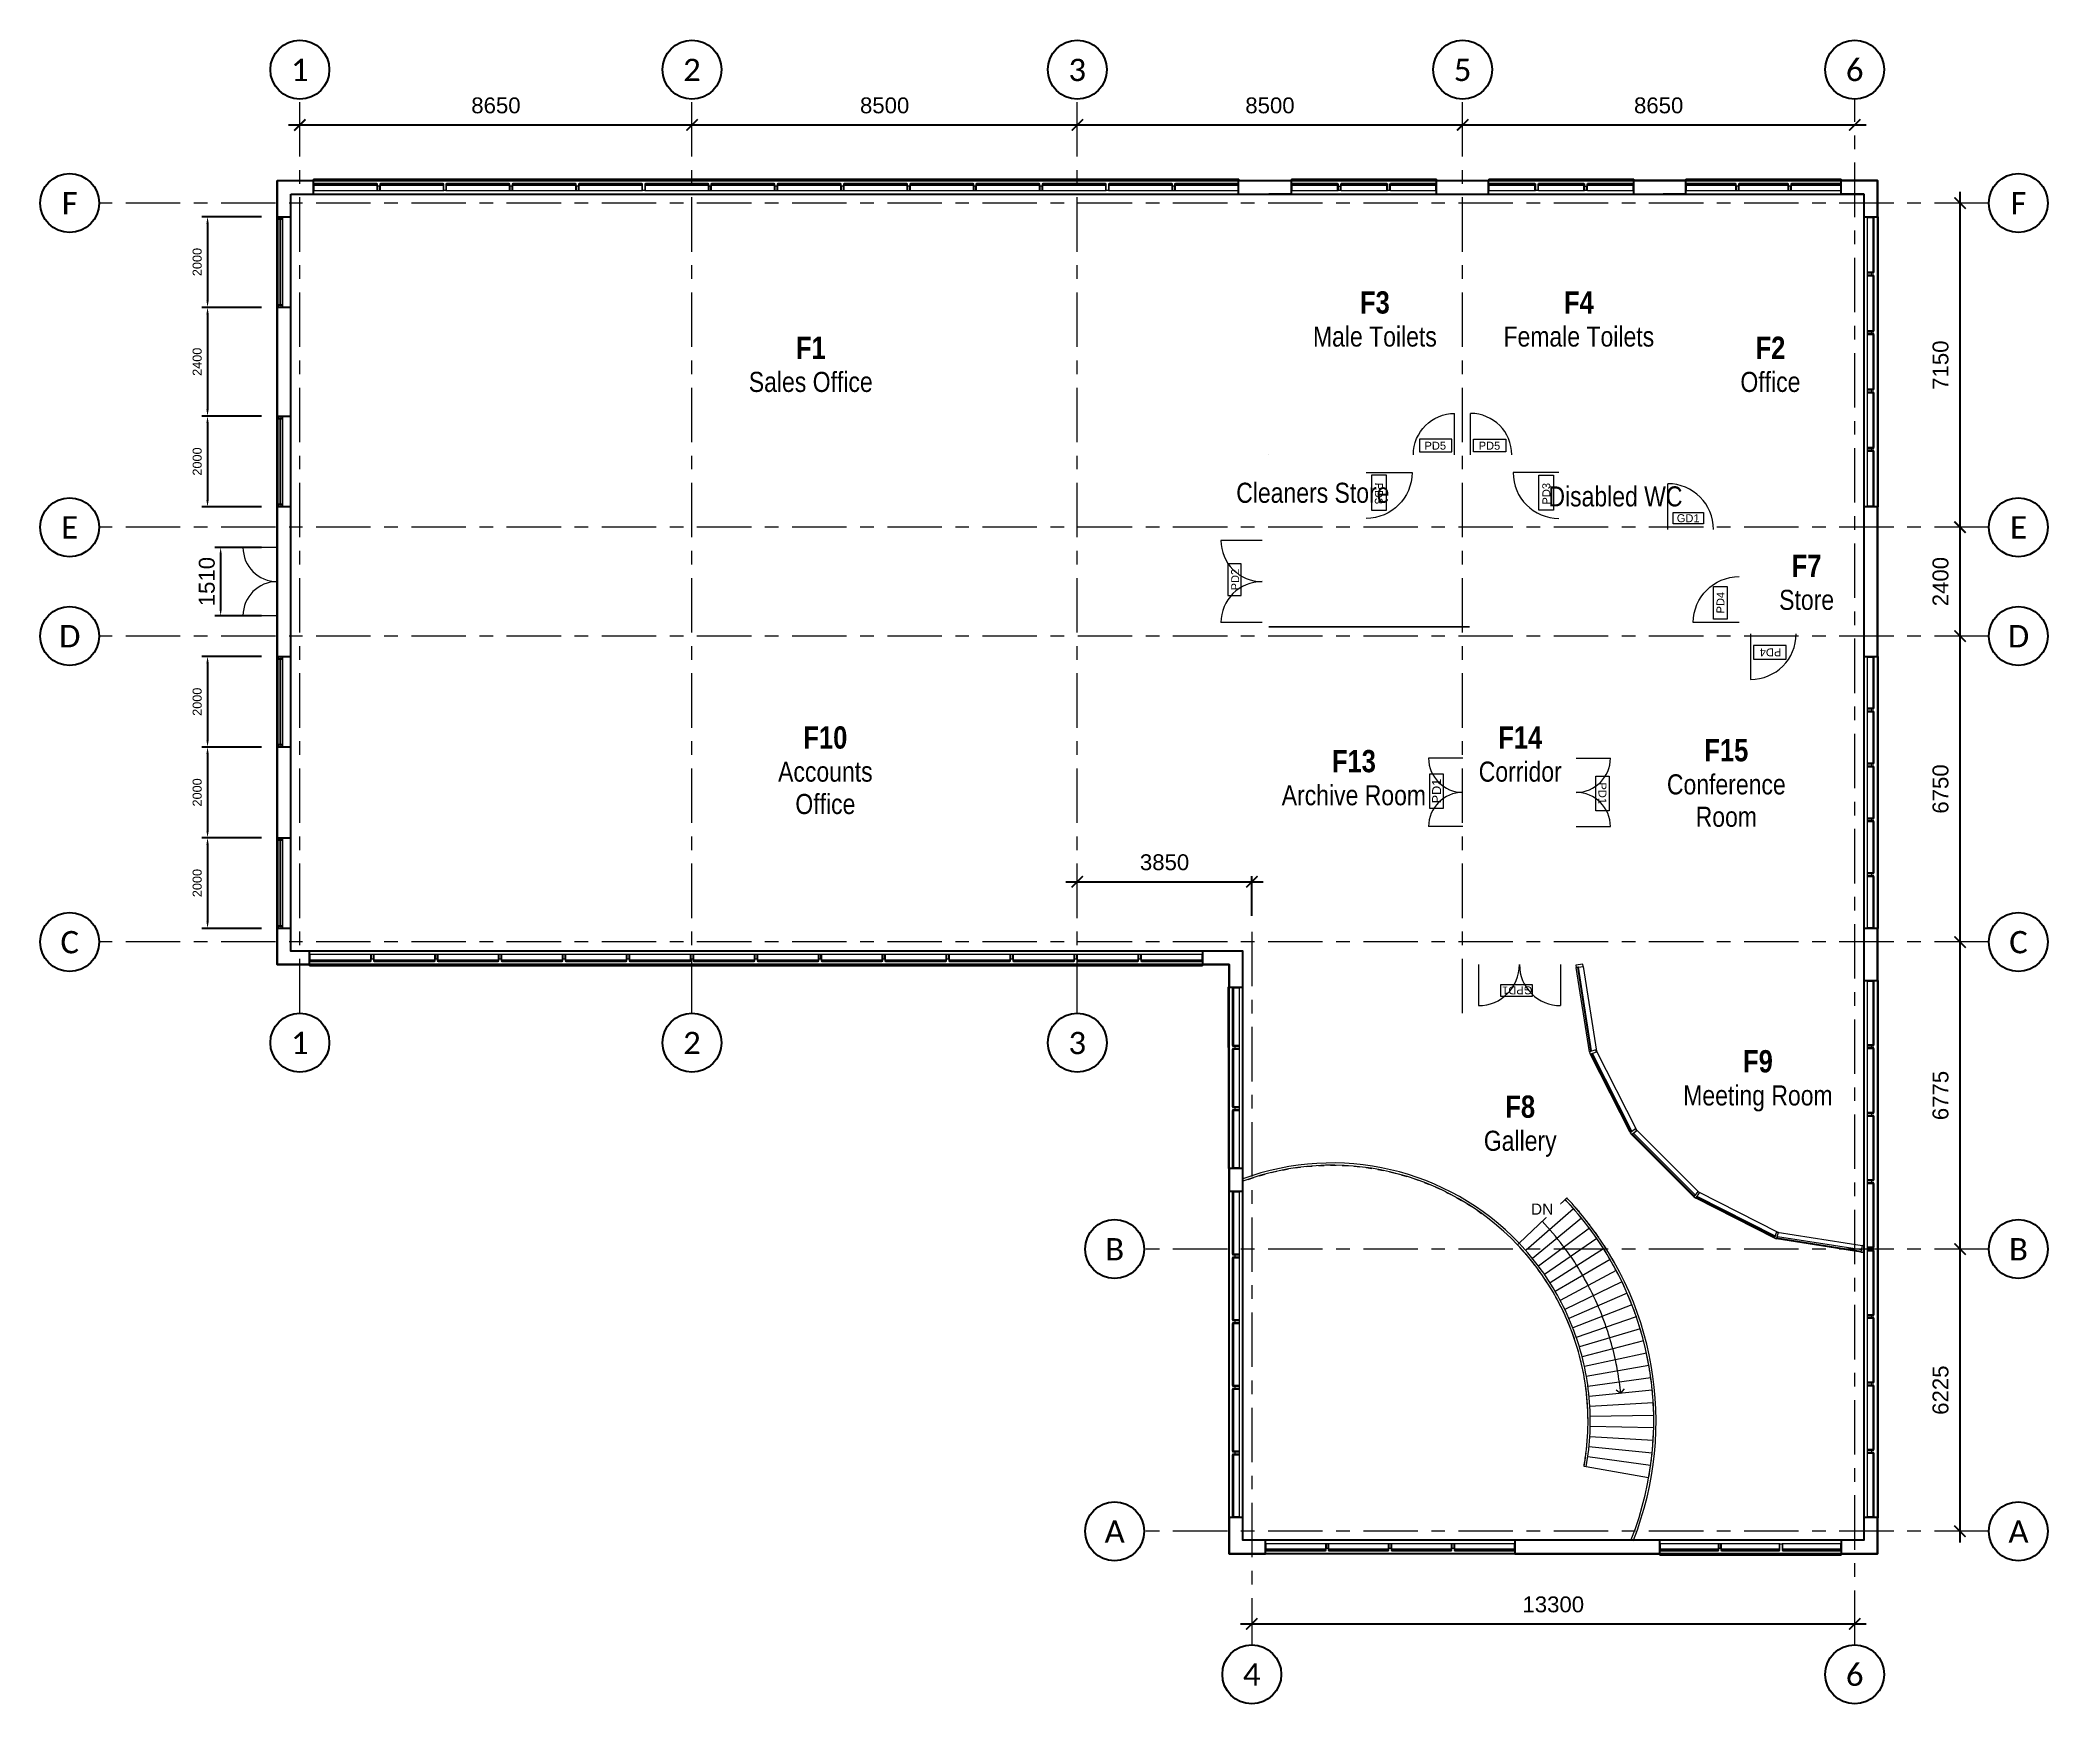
# Model space of a CAD drawing. Header units: millimetres. Extents: x -15234 to 29056, y -26186 to 10516.
import ezdxf
from ezdxf.enums import TextEntityAlignment as Align

# ---------------------------------------------------------------- set-up
doc = ezdxf.new("R2010")
doc.units = ezdxf.units.MM
doc.linetypes.add('Grid Line', pattern=[21, 12, -3, 3, -3])
for name, color, linetype in [('3D DOOR FRAME', 21, 'Continuous'), ('3D WALLS', 23, 'Continuous'), ('A-DIMENSIONS', 7, 'Continuous')]:
    doc.layers.add(name, color=color, linetype=linetype)
for name, color, linetype, lineweight in [('A-AREA-IDEN', 254, 'Continuous', 15), ('A-DOOR PANEL', 33, 'Continuous', 15), ('A-FLOR', 192, 'Continuous', 15), ('A-GLAZ', 4, 'Continuous', 15), ('A-GLAZ-CURT', 4, 'Continuous', 15), ('A-GLAZ-CWMG', 51, 'Continuous', 15), ('A-WALL', 7, 'Continuous', 15), ('I-WALL', 9, 'Continuous', 15), ('S-GRID', 7, 'Grid Line', 5), ('S-GRID-DIMS', 250, 'Continuous', 25), ('S-GRID-IDEN', 7, 'Continuous', 25), ('S-STRS', 31, 'Continuous', 15), ('S-STRS-ANNO', 31, 'Continuous', 15), ('S-STRS-TEXT', 31, 'Continuous', 15)]:
    doc.layers.add(name, color=color, linetype=linetype, lineweight=lineweight)
doc.layers.add('A-FLOR-HRAL', color=11, linetype='Continuous', lineweight=15, plot=False)
doc.styles.add('Arial', font='arial.ttf', dxfattribs={"height": 350})
doc.styles.add('Arial Narrow', font='calibri.ttf', dxfattribs={"height": 491.641337})
doc.styles.add('Arial Narrow_1', font='ARIALN.TTF', dxfattribs={"height": 442.477204})
doc.styles.add('Arial Narrow_B', font='ARIALNB.TTF', dxfattribs={"height": 491.564417})
doc.dimstyles.new('Glazing Dimensions', dxfattribs={"dimtxt": 200, "dimasz": 150, "dimexe": 125, "dimexo": 350, "dimgap": 125, "dimtad": 1, "dimdec": 0, "dimzin": 0, "dimdsep": 46, "dimtxsty": 'Arial', "dimcen": 0.09, "dimdle": 250, "dimclrd": 1, "dimclre": 2, "dimadec": 0, "dimazin": 0, "dimtfac": 1, "dimtdec": 0, "dimtofl": 0, "dimtmove": 0, "dimatfit": 3, "dimfxl": 1, "dimtolj": 1, "dimtzin": 0, "dimarcsym": 0})
doc.dimstyles.new('Grid Dimensions', dxfattribs={"dimtxt": 350, "dimasz": 250, "dimexe": 125, "dimexo": 350, "dimgap": 250, "dimtad": 1, "dimdec": 0, "dimzin": 0, "dimdsep": 46, "dimtxsty": 'Arial', "dimblk": 'ARCHTICK', "dimcen": 0.09, "dimdle": 250, "dimse1": 1, "dimse2": 1, "dimclrd": 1, "dimclre": 2, "dimclrt": 256, "dimadec": 0, "dimazin": 0, "dimtfac": 1, "dimtdec": 0, "dimtofl": 0, "dimtmove": 0, "dimatfit": 3, "dimfxl": 1, "dimtolj": 1, "dimtzin": 0, "dimarcsym": 0})

msp = doc.modelspace()

# ---------------------------------------------------------------- texts
at = {"layer": 'A-AREA-IDEN', "lineweight": 5, "attachment_point": 2}
for s, insert, char_height, width, line_spacing_factor, style in [('F3', (14210.6, 4976.5), 491.56, 786, 0.968724, 'Arial Narrow_B'), ('F4', (18709.5, 4976.5), 491.56, 786, 0.968724, 'Arial Narrow_B'), ('Male Toilets', (14210.6, 4198.8), 442.477, 3261.279, 0.968573, 'Arial Narrow_1'), ('Female Toilets', (18709.5, 4198.8), 442.477, 3968.609, 0.968573, 'Arial Narrow_1'), ('F1', (1766.2, 3975.6), 491.56, 786, 0.968724, 'Arial Narrow_B'), ('F2', (22936.1, 3975.6), 491.56, 786, 0.968724, 'Arial Narrow_B'), ('Sales Office', (1766.2, 3197.9), 442.477, 3255.88, 0.968573, 'Arial Narrow_1'), ('Office', (22936.1, 3197.9), 442.48, 1576.645, 0.968573, 'Arial Narrow_1'), ('Cleaners Store', (12842.4, 752.2), 442.477, 4022.604, 0.968573, 'Arial Narrow_1'), ('Disabled WC', (19517.1, 672.2), 442.477, 3525.853, 0.968573, 'Arial Narrow_1'), ('F7', (23735.1, -832.4), 491.56, 786, 0.968724, 'Arial Narrow_B'), ('Store', (23735.1, -1610.1), 442.48, 1441.658, 0.968573, 'Arial Narrow_1'), ('F10', (2088, -4621.7), 491.56, 1158, 0.968724, 'Arial Narrow_B'), ('F14', (17417, -4621.7), 491.56, 1158, 0.968724, 'Arial Narrow_B'), ('F13', (13747.4, -5142.6), 491.56, 1158, 0.968724, 'Arial Narrow_B'), ('F15', (21963.4, -4902.6), 491.56, 1158, 0.968724, 'Arial Narrow_B'), ('Accounts\\POffice', (2088, -5399.4), 442.48, 2483.756, 0.968573, 'Arial Narrow_1'), ('Corridor', (17417, -5399.4), 442.48, 2175.986, 0.968573, 'Arial Narrow_1'), ('Conference\\PRoom', (21963.4, -5680.3), 442.48, 3115.493, 0.968573, 'Arial Narrow_1'), ('Archive Room', (13747.4, -5920.3), 442.477, 3795.826, 0.968573, 'Arial Narrow_1'), ('F9', (22660.9, -11764.8), 491.56, 786, 0.968724, 'Arial Narrow_B'), ('F8', (17417, -12765.7), 491.56, 786, 0.968724, 'Arial Narrow_B'), ('Meeting Room', (22660.9, -12542.5), 442.477, 3930.813, 0.968573, 'Arial Narrow_1'), ('Gallery', (17417, -13543.4), 442.48, 1911.412, 0.968573, 'Arial Narrow_1')]:
    msp.add_mtext(s, dxfattribs=dict(at, insert=insert, char_height=char_height, width=width, line_spacing_factor=line_spacing_factor, style=style))
at = {"layer": 'S-GRID-IDEN', "lineweight": 5, "char_height": 491.6, "attachment_point": 2, "line_spacing_factor": 0.968573, "style": 'Arial Narrow'}
for s, insert, width in [('1', (-9504.6, 10105.2), 372), ('2', (-854.6, 10105.2), 372), ('3', (7645.4, 10105.2), 372), ('5', (16145.4, 10105.2), 372), ('6', (24795.4, 10105.2), 372), ('F', (-14581.1, 7162.7), 414), ('F', (28409, 7162.7), 414), ('E', (-14581.1, 12.7), 450), ('E', (28409, 12.7), 450), ('D', (-14581.1, -2387.3), 486), ('D', (28409, -2387.3), 486), ('C', (-14581.1, -9137.3), 486), ('C', (28409, -9137.3), 486), ('1', (-9504.6, -11362), 372), ('2', (-854.6, -11362), 372), ('3', (7645.4, -11362), 372), ('B', (8470.7, -15912.3), 450), ('B', (28409, -15912.3), 450), ('A', (8470.7, -22137.3), 450), ('A', (28409, -22137.3), 450), ('4', (11495.6, -25292), 372), ('6', (24795.4, -25297.1), 372)]:
    msp.add_mtext(s, dxfattribs=dict(at, insert=insert, width=width))

# ---------------------------------------------------------------- blocks, each defined once
blk = doc.blocks.new('Railing - Railing-222599-First Floor Plan')
at = {"layer": 'A-FLOR-HRAL'}
blk.add_line((19866, -22560), (19912, -22579), dxfattribs=at)
for radius, end in [(7098, 43.5907), (7148, 41.3559)]:
    blk.add_arc((13265, -19952), radius, 338.4392, end, dxfattribs=at)
blk = doc.blocks.new('Curtain Wall Panel - Plain - Curtain Wall Panel - Plain-230647-First Floor Plan')
at = {"layer": 'A-GLAZ-CURT', "lineweight": 20}
for p, q in [((-635, 75), (-650, 75)), ((-650, 75), (-650, -75)), ((-635, -75), (-635, 75)), ((635, 75), (635, -75)), ((650, 75), (635, 75)), ((650, -75), (650, 75)), ((-650, -75), (-635, -75)), ((635, -75), (650, -75))]:
    blk.add_line(p, q, dxfattribs=at)
at = {"layer": 'A-GLAZ-CURT', "lineweight": 25}
for p, q in [((635, 75), (-635, 75)), ((-635, 75), (-635, 55)), ((-635, 55), (635, 55)), ((635, 55), (635, 75))]:
    blk.add_line(p, q, dxfattribs=at)
at = {"layer": 'A-GLAZ-CURT'}
blk.add_line((-635, -75), (635, -75), dxfattribs=at)
blk = doc.blocks.new('Rectangular Mullion - 50 x 250mm-230644-First Floor Plan')
at = {"layer": 'A-GLAZ-CWMG'}
for p, q in [((23171, -22654), (23196, -22654)), ((23171, -22904), (24496, -22904)), ((24496, -22879), (24496, -22904))]:
    blk.add_line(p, q, dxfattribs=at)
blk = doc.blocks.new('Rectangular Mullion - 50 x 250mm-230645-First Floor Plan')
at = {"layer": 'A-GLAZ-CWMG'}
for p, q in [((21821, -22904), (23171, -22904)), ((23146, -22654), (23171, -22654))]:
    blk.add_line(p, q, dxfattribs=at)
blk = doc.blocks.new('Rectangular Mullion - 50 x 250mm-230646-First Floor Plan')
at = {"layer": 'A-GLAZ-CWMG'}
for q in [(20496, -22879), (21821, -22904)]:
    blk.add_line((20496, -22904), q, dxfattribs=at)
blk = doc.blocks.new('Rectangular Mullion - 50 x 100mm-227649-First Floor Plan')
at = {"layer": 'A-GLAZ-CWMG', "lineweight": 20}
for p, q in [((-25, 75), (25, 75)), ((-25, -25), (-25, 75)), ((25, 75), (25, -25)), ((25, -25), (-25, -25))]:
    blk.add_line(p, q, dxfattribs=at)
blk = doc.blocks.new('Rectangular Mullion - 50 x 250mm-V1-First Floor Plan')
at = {"layer": 'A-GLAZ-CWMG'}
for p in [(10971, -13054), (10996, -14379)]:
    blk.add_line(p, (10971, -14379), dxfattribs=at)
blk = doc.blocks.new('Rectangular Mullion - 50 x 250mm-V2-First Floor Plan')
at = {"layer": 'A-GLAZ-CWMG'}
blk.add_line((10971, -11704), (10971, -13054), dxfattribs=at)
blk = doc.blocks.new('Curtain Wall Panel - Plain - Curtain Wall Panel - Plain-238082-First Floor Plan')
at = {"layer": 'A-GLAZ-CURT', "lineweight": 20}
for p, q in [((-665, 75), (-680, 75)), ((-680, 75), (-680, -75)), ((-665, -75), (-665, 75)), ((665, 75), (665, -75)), ((680, 75), (665, 75)), ((680, -75), (680, 75)), ((-680, -75), (-665, -75)), ((665, -75), (680, -75))]:
    blk.add_line(p, q, dxfattribs=at)
at = {"layer": 'A-GLAZ-CURT', "lineweight": 25}
for p, q in [((665, 75), (-665, 75)), ((-665, 75), (-665, 55)), ((-665, 55), (665, 55)), ((665, 55), (665, 75))]:
    blk.add_line(p, q, dxfattribs=at)
at = {"layer": 'A-GLAZ-CURT'}
blk.add_line((-665, -75), (665, -75), dxfattribs=at)
blk = doc.blocks.new('Rectangular Mullion - 50 x 250mm-237901-First Floor Plan')
at = {"layer": 'A-GLAZ-CWMG'}
for p in [(9021, -9904), (10406, -9879)]:
    blk.add_line(p, (10406, -9904), dxfattribs=at)
blk = doc.blocks.new('Rectangular Mullion - 50 x 250mm-237902-First Floor Plan')
at = {"layer": 'A-GLAZ-CWMG'}
blk.add_line((7610, -9904), (9021, -9904), dxfattribs=at)
blk = doc.blocks.new('Rectangular Mullion - 50 x 250mm-237946-First Floor Plan')
at = {"layer": 'A-GLAZ-CWMG'}
for q in [(-9294, -9879), (-7908, -9904)]:
    blk.add_line((-9294, -9904), q, dxfattribs=at)
blk = doc.blocks.new('Curtain Wall Panel - Plain - Curtain Wall Panel - Plain-238387-First Floor Plan')
at = {"layer": 'A-GLAZ-CURT', "lineweight": 20}
for p, q in [((-517, 75), (-517, -75)), ((-517, 75), (-502, 75)), ((-502, -75), (-502, 75)), ((502, -75), (502, 75)), ((517, 75), (502, 75)), ((517, 75), (517, -75)), ((-502, -75), (-517, -75)), ((502, -75), (517, -75))]:
    blk.add_line(p, q, dxfattribs=at)
at = {"layer": 'A-GLAZ-CURT', "lineweight": 25}
for p, q in [((502, 75), (-502, 75)), ((-502, 55), (-502, 75)), ((-502, 55), (502, 55)), ((502, 55), (502, 75))]:
    blk.add_line(p, q, dxfattribs=at)
at = {"layer": 'A-GLAZ-CURT'}
blk.add_line((-502, -75), (502, -75), dxfattribs=at)
blk = doc.blocks.new('Rectangular Mullion - 50 x 250mm-238264-First Floor Plan')
at = {"layer": 'A-GLAZ-CWMG'}
for p in [(12371, 7421), (13429, 7446)]:
    blk.add_line(p, (12371, 7446), dxfattribs=at)
blk = doc.blocks.new('Rectangular Mullion - 50 x 250mm-238265-First Floor Plan')
at = {"layer": 'A-GLAZ-CWMG'}
for p, q in [((14512, 7446), (13429, 7446)), ((14512, 7196), (14487, 7196))]:
    blk.add_line(p, q, dxfattribs=at)
blk = doc.blocks.new('Rectangular Mullion - 50 x 250mm-238266-First Floor Plan')
at = {"layer": 'A-GLAZ-CWMG'}
for p, q in [((15571, 7446), (14512, 7446)), ((14537, 7196), (14512, 7196)), ((15571, 7446), (15571, 7421))]:
    blk.add_line(p, q, dxfattribs=at)
blk = doc.blocks.new('Rectangular Mullion - 50 x 100mm-238386-First Floor Plan')
at = {"layer": 'A-GLAZ-CWMG', "lineweight": 20}
for p, q in [((25, 75), (-25, 75)), ((-25, 75), (-25, -25)), ((25, 75), (25, -25)), ((-25, -25), (25, -25))]:
    blk.add_line(p, q, dxfattribs=at)
blk = doc.blocks.new('Rectangular Mullion - 50 x 250mm-V3-First Floor Plan')
at = {"layer": 'A-GLAZ-CWMG'}
for p, q in [((16721, 7421), (16721, 7446)), ((17779, 7446), (16721, 7446)), ((17779, 7196), (17754, 7196))]:
    blk.add_line(p, q, dxfattribs=at)
blk = doc.blocks.new('Rectangular Mullion - 50 x 250mm-V4-First Floor Plan')
at = {"layer": 'A-GLAZ-CWMG'}
for p, q in [((18862, 7446), (17779, 7446)), ((17804, 7196), (17779, 7196))]:
    blk.add_line(p, q, dxfattribs=at)
blk = doc.blocks.new('Rectangular Mullion - 50 x 250mm-V5-First Floor Plan')
at = {"layer": 'A-GLAZ-CWMG'}
for q in [(18862, 7446), (19921, 7421)]:
    blk.add_line((19921, 7446), q, dxfattribs=at)
blk = doc.blocks.new('Curtain Wall Panel - Plain - Curtain Wall Panel - Plain-250309-First Floor Plan')
at = {"layer": 'A-GLAZ-CURT', "lineweight": 20}
for p, q in [((-539, 75), (-554, 75)), ((-554, 75), (-554, -75)), ((-539, -75), (-539, 75)), ((539, 75), (539, -75)), ((554, 75), (539, 75)), ((554, -75), (554, 75)), ((-554, -75), (-539, -75)), ((539, -75), (554, -75))]:
    blk.add_line(p, q, dxfattribs=at)
at = {"layer": 'A-GLAZ-CURT', "lineweight": 25}
for p, q in [((539, 75), (-539, 75)), ((-539, 75), (-539, 55)), ((-539, 55), (539, 55)), ((539, 55), (539, 75))]:
    blk.add_line(p, q, dxfattribs=at)
at = {"layer": 'A-GLAZ-CURT'}
blk.add_line((-539, -75), (539, -75), dxfattribs=at)
blk = doc.blocks.new('Rectangular Mullion - 50 x 250mm-250306-First Floor Plan')
at = {"layer": 'A-GLAZ-CWMG'}
for p in [(21071, 7421), (22204, 7446)]:
    blk.add_line(p, (21071, 7446), dxfattribs=at)
blk = doc.blocks.new('Rectangular Mullion - 50 x 250mm-250307-First Floor Plan')
at = {"layer": 'A-GLAZ-CWMG'}
blk.add_line((23362, 7446), (22204, 7446), dxfattribs=at)
blk = doc.blocks.new('Rectangular Mullion - 50 x 250mm-250308-First Floor Plan')
at = {"layer": 'A-GLAZ-CWMG'}
for q in [(23362, 7446), (24496, 7421)]:
    blk.add_line((24496, 7446), q, dxfattribs=at)
blk = doc.blocks.new('Curtain Wall Panel - Plain - Curtain Wall Panel - Plain-253106-First Floor Plan')
at = {"layer": 'A-GLAZ-CURT', "lineweight": 20}
for p, q in [((-691, 75), (-706, 75)), ((-706, 75), (-706, -75)), ((-691, -75), (-691, 75)), ((691, 75), (691, -75)), ((706, 75), (691, 75)), ((706, -75), (706, 75)), ((-706, -75), (-691, -75)), ((691, -75), (706, -75))]:
    blk.add_line(p, q, dxfattribs=at)
at = {"layer": 'A-GLAZ-CURT', "lineweight": 25}
for p, q in [((691, 75), (-691, 75)), ((-691, 75), (-691, 55)), ((-691, 55), (691, 55)), ((691, 55), (691, 75))]:
    blk.add_line(p, q, dxfattribs=at)
at = {"layer": 'A-GLAZ-CURT'}
blk.add_line((-691, -75), (691, -75), dxfattribs=at)
blk = doc.blocks.new('Rectangular Mullion - 50 x 250mm-253103-First Floor Plan')
at = {"layer": 'A-GLAZ-CWMG'}
for p in [(-9204, 7421), (-7768, 7446)]:
    blk.add_line(p, (-9204, 7446), dxfattribs=at)
blk = doc.blocks.new('Rectangular Mullion - 50 x 250mm-253104-First Floor Plan')
at = {"layer": 'A-GLAZ-CWMG'}
for p, q in [((-6307, 7446), (-7768, 7446)), ((-6307, 7196), (-6332, 7196))]:
    blk.add_line(p, q, dxfattribs=at)
blk = doc.blocks.new('Rectangular Mullion - 50 x 250mm-V6-First Floor Plan')
at = {"layer": 'A-GLAZ-CWMG'}
for p, q in [((-4845, 7446), (-6307, 7446)), ((-6282, 7196), (-6307, 7196))]:
    blk.add_line(p, q, dxfattribs=at)
blk = doc.blocks.new('Rectangular Mullion - 50 x 250mm-V7-First Floor Plan')
at = {"layer": 'A-GLAZ-CWMG'}
blk.add_line((-3384, 7446), (-4845, 7446), dxfattribs=at)
blk = doc.blocks.new('Curtain Wall Panel - Plain - Curtain Wall Panel - Plain-239387-First Floor Plan')
at = {"layer": 'A-GLAZ-CURT', "lineweight": 20}
for p, q in [((-703.75, 75), (-718.75, 75)), ((-718.75, 75), (-718.75, -75)), ((-703.75, -75), (-703.75, 75)), ((703.75, 75), (703.75, -75)), ((718.75, 75), (703.75, 75)), ((718.75, -75), (718.75, 75)), ((-718.75, -75), (-703.75, -75)), ((703.75, -75), (718.75, -75))]:
    blk.add_line(p, q, dxfattribs=at)
at = {"layer": 'A-GLAZ-CURT', "lineweight": 25}
for p, q in [((703.75, 75), (-703.75, 75)), ((-703.75, 75), (-703.75, 55)), ((-703.75, 55), (703.75, 55)), ((703.75, 55), (703.75, 75))]:
    blk.add_line(p, q, dxfattribs=at)
at = {"layer": 'A-GLAZ-CURT'}
blk.add_line((-703.75, -75), (703.75, -75), dxfattribs=at)
blk = doc.blocks.new('Rectangular Mullion - 50 x 250mm-239384-First Floor Plan')
at = {"layer": 'A-GLAZ-CWMG'}
for p in [(25296, -10229), (25321, -11691)]:
    blk.add_line(p, (25321, -10229), dxfattribs=at)
blk = doc.blocks.new('Rectangular Mullion - 50 x 250mm-239385-First Floor Plan')
at = {"layer": 'A-GLAZ-CWMG'}
blk.add_line((25321, -13179), (25321, -11691), dxfattribs=at)
blk = doc.blocks.new('Rectangular Mullion - 50 x 250mm-239386-First Floor Plan')
at = {"layer": 'A-GLAZ-CWMG'}
for q in [(25321, -20616), (25296, -22079)]:
    blk.add_line((25321, -22079), q, dxfattribs=at)
blk = doc.blocks.new('Curtain Wall Panel - Plain - Curtain Wall Panel - Plain-239518-First Floor Plan')
at = {"layer": 'A-GLAZ-CURT', "lineweight": 20}
for p, q in [((-565, 75), (-580, 75)), ((-580, 75), (-580, -75)), ((-565, -75), (-565, 75)), ((565, 75), (565, -75)), ((580, 75), (565, 75)), ((580, -75), (580, 75)), ((-580, -75), (-565, -75)), ((565, -75), (580, -75))]:
    blk.add_line(p, q, dxfattribs=at)
at = {"layer": 'A-GLAZ-CURT', "lineweight": 25}
for p, q in [((565, 75), (-565, 75)), ((-565, 75), (-565, 55)), ((-565, 55), (565, 55)), ((565, 55), (565, 75))]:
    blk.add_line(p, q, dxfattribs=at)
at = {"layer": 'A-GLAZ-CURT'}
blk.add_line((-565, -75), (565, -75), dxfattribs=at)
blk = doc.blocks.new('Rectangular Mullion - 50 x 250mm-239515-First Floor Plan')
at = {"layer": 'A-GLAZ-CWMG'}
for p in [(25296, -3079), (25321, -4264)]:
    blk.add_line(p, (25321, -3079), dxfattribs=at)
blk = doc.blocks.new('Rectangular Mullion - 50 x 250mm-239516-First Floor Plan')
at = {"layer": 'A-GLAZ-CWMG'}
blk.add_line((25321, -5474), (25321, -4264), dxfattribs=at)
blk = doc.blocks.new('Rectangular Mullion - 50 x 250mm-239527-First Floor Plan')
at = {"layer": 'A-GLAZ-CWMG'}
for q in [(25321, -7894), (25296, -9079)]:
    blk.add_line((25321, -9079), q, dxfattribs=at)
blk = doc.blocks.new('Curtain Wall Panel - Plain - Curtain Wall Panel - Plain-239621-First Floor Plan')
at = {"layer": 'A-GLAZ-CURT', "lineweight": 20}
for p, q in [((-605, 75), (-620, 75)), ((-620, 75), (-620, -75)), ((-605, -75), (-605, 75)), ((605, 75), (605, -75)), ((620, 75), (605, 75)), ((620, -75), (620, 75)), ((-620, -75), (-605, -75)), ((605, -75), (620, -75))]:
    blk.add_line(p, q, dxfattribs=at)
at = {"layer": 'A-GLAZ-CURT', "lineweight": 25}
for p, q in [((605, 75), (-605, 75)), ((-605, 75), (-605, 55)), ((-605, 55), (605, 55)), ((605, 55), (605, 75))]:
    blk.add_line(p, q, dxfattribs=at)
at = {"layer": 'A-GLAZ-CURT'}
blk.add_line((-605, -75), (605, -75), dxfattribs=at)
blk = doc.blocks.new('Rectangular Mullion - 50 x 250mm-239618-First Floor Plan')
at = {"layer": 'A-GLAZ-CWMG'}
for p in [(25296, 6621), (25321, 5356)]:
    blk.add_line(p, (25321, 6621), dxfattribs=at)
blk = doc.blocks.new('Rectangular Mullion - 50 x 250mm-239619-First Floor Plan')
at = {"layer": 'A-GLAZ-CWMG'}
blk.add_line((25321, 4066), (25321, 5356), dxfattribs=at)
blk = doc.blocks.new('Rectangular Mullion - 50 x 250mm-239620-First Floor Plan')
at = {"layer": 'A-GLAZ-CWMG'}
for q in [(25321, 1486), (25296, 221)]:
    blk.add_line((25321, 221), q, dxfattribs=at)
blk = doc.blocks.new('Curtain Wall Panel - Plain - Curtain Wall Panel - Plain-239968-First Floor Plan')
at = {"layer": 'A-GLAZ-CURT', "lineweight": 20}
for p, q in [((-685, 75), (-700, 75)), ((-700, 75), (-700, -75)), ((-685, -75), (-685, 75)), ((685, 75), (685, -75)), ((700, 75), (685, 75)), ((700, -75), (700, 75)), ((-700, -75), (-685, -75)), ((685, -75), (700, -75))]:
    blk.add_line(p, q, dxfattribs=at)
at = {"layer": 'A-GLAZ-CURT', "lineweight": 25}
for p, q in [((685, 75), (-685, 75)), ((-685, 75), (-685, 55)), ((-685, 55), (685, 55)), ((685, 55), (685, 75))]:
    blk.add_line(p, q, dxfattribs=at)
at = {"layer": 'A-GLAZ-CURT'}
blk.add_line((-685, -75), (685, -75), dxfattribs=at)
blk = doc.blocks.new('Rectangular Mullion - 50 x 100mm-239966-First Floor Plan')
at = {"layer": 'A-GLAZ-CWMG', "lineweight": 20}
for p, q in [((-25, 75), (25, 75)), ((-25, -25), (-25, 75)), ((25, 75), (25, -25)), ((25, -25), (-25, -25))]:
    blk.add_line(p, q, dxfattribs=at)
blk = doc.blocks.new('Curtain Wall Panel - Plain - Curtain Wall Panel - Plain-240392-First Floor Plan')
at = {"layer": 'A-GLAZ-CURT', "lineweight": 20}
for p, q in [((-653.75, 75), (-668.75, 75)), ((-668.75, 75), (-668.75, -75)), ((-653.75, -75), (-653.75, 75)), ((653.75, 75), (653.75, -75)), ((668.75, 75), (653.75, 75)), ((668.75, -75), (668.75, 75)), ((-668.75, -75), (-653.75, -75)), ((653.75, -75), (668.75, -75))]:
    blk.add_line(p, q, dxfattribs=at)
at = {"layer": 'A-GLAZ-CURT', "lineweight": 25}
for p, q in [((653.75, 75), (-653.75, 75)), ((-653.75, 75), (-653.75, 55)), ((-653.75, 55), (653.75, 55)), ((653.75, 55), (653.75, 75))]:
    blk.add_line(p, q, dxfattribs=at)
at = {"layer": 'A-GLAZ-CURT'}
blk.add_line((-653.75, -75), (653.75, -75), dxfattribs=at)
blk = doc.blocks.new('Railing - Railing-240488-First Floor Plan')
at = {"layer": 'A-FLOR-HRAL'}
for radius, end in [(5698, 110.2219), (5648, 110.4075)]:
    blk.add_arc((13265, -19952), radius, 43.5907, end, dxfattribs=at)
blk = doc.blocks.new('Concept Window - Concept Window-243760-First Floor Plan')
at = {"layer": 'A-GLAZ', "lineweight": 25}
for p, q in [((-860, 130), (-910, 130)), ((-910, 30), (-860, 30)), ((-860, 30), (-860, 130)), ((1040, 85), (-860, 85)), ((-860, 85), (-860, 75)), ((-860, 75), (1040, 75)), ((1090, 130), (1040, 130)), ((1040, 130), (1040, 30)), ((1040, 75), (1040, 85)), ((1040, 30), (1090, 30))]:
    blk.add_line(p, q, dxfattribs=at)
at = {"layer": 'A-GLAZ'}
for p, q in [((-860, 130), (1040, 130)), ((1040, 30), (-860, 30))]:
    blk.add_line(p, q, dxfattribs=at)
blk = doc.blocks.new('System Panel - Concept Glazed-248197-First Floor Plan')
at = {"layer": 'A-GLAZ-CURT', "lineweight": 20}
for p, q in [((937, 52), (-937, 52)), ((-937, 52), (-937, 27)), ((-937, 27), (937, 27)), ((937, 27), (937, 52))]:
    blk.add_line(p, q, dxfattribs=at)
blk = doc.blocks.new('System Panel - Concept Glazed-248198-First Floor Plan')
at = {"layer": 'A-GLAZ-CURT', "lineweight": 20}
for p, q in [((962, 52), (-962, 52)), ((-962, 52), (-962, 27)), ((-962, 27), (962, 27)), ((962, 27), (962, 52))]:
    blk.add_line(p, q, dxfattribs=at)
blk = doc.blocks.new('Rectangular Mullion - Concept 50x150mm-248201-First Floor Plan')
at = {"layer": 'A-GLAZ-CWMG', "lineweight": 20}
for p, q in [((-50, 75), (0, 75)), ((-50, -75), (-50, 75)), ((0, 75), (0, -75)), ((0, -75), (-50, -75))]:
    blk.add_line(p, q, dxfattribs=at)
blk = doc.blocks.new('Rectangular Mullion - Concept 50x150mm-248205-First Floor Plan')
at = {"layer": 'A-GLAZ-CWMG', "lineweight": 20}
for p, q in [((0, 75), (-50, 75)), ((-50, 75), (-50, -75)), ((0, -75), (0, 75)), ((-50, -75), (0, -75))]:
    blk.add_line(p, q, dxfattribs=at)
blk = doc.blocks.new('Rectangular Mullion - Concept 50x150mm-248185-First Floor Plan')
at = {"layer": 'A-GLAZ-CWMG'}
for p, q in [((24934, -16220), (23073, -15928)), ((23088, -15778), (24958, -16072))]:
    blk.add_line(p, q, dxfattribs=at)
blk = doc.blocks.new('Rectangular Mullion - Concept 50x150mm-248186-First Floor Plan')
at = {"layer": 'A-GLAZ-CWMG'}
for p, q in [((23025, -15912), (21289, -15031)), ((21350, -14894), (23100, -15782))]:
    blk.add_line(p, q, dxfattribs=at)
blk = doc.blocks.new('Rectangular Mullion - Concept 50x150mm-248187-First Floor Plan')
at = {"layer": 'A-GLAZ-CWMG'}
for p, q in [((18947, -11802), (18654, -9940)), ((18802, -9917), (19096, -11786))]:
    blk.add_line(p, q, dxfattribs=at)
blk = doc.blocks.new('Rectangular Mullion - Concept 50x150mm-248195-First Floor Plan')
at = {"layer": 'A-GLAZ-CWMG', "lineweight": 20}
for p, q in [((-25, 75), (25, 75)), ((-25, -75), (-25, 75)), ((25, 75), (25, -75)), ((25, -75), (-25, -75))]:
    blk.add_line(p, q, dxfattribs=at)
blk = doc.blocks.new('Rectangular Mullion - 50 x 250mm-253115-First Floor Plan')
at = {"layer": 'A-GLAZ-CWMG'}
for q in [(9769, 7446), (11206, 7421)]:
    blk.add_line((11206, 7446), q, dxfattribs=at)
blk = doc.blocks.new('Railing - Railing-253616-First Floor Plan')
at = {"layer": 'A-FLOR-HRAL'}
blk.add_line((18406, -15058), (18442, -15024), dxfattribs=at)
for points in [[(18626, -15300), (18554, -15218), (18481, -15137), (18406, -15058)], [(18630, -15230), (18569, -15160), (18506, -15091), (18442, -15024)], [(18732, -15348), (18709, -15321), (18686, -15294), (18663, -15268)], [(18835, -15553), (18789, -15495), (18741, -15438), (18692, -15382)], [(18950, -15620), (18925, -15587), (18899, -15555), (18873, -15523)], [(19148, -15893), (19124, -15857), (19099, -15822), (19074, -15787)], [(19222, -16094), (19185, -16036), (19147, -15978), (19108, -15920)], [(19330, -16170), (19308, -16136), (19287, -16101), (19265, -16066)], [(19498, -16454), (19482, -16426), (19466, -16397), (19449, -16368)], [(19608, -16768), (19559, -16670), (19507, -16575), (19454, -16479)], [(19748, -17063), (19709, -16977), (19669, -16892), (19626, -16807)], [(19657, -16754), (19656, -16751), (19654, -16748), (19653, -16745)], [(19875, -17366), (19848, -17299), (19821, -17232), (19793, -17165)], [(19988, -17677), (19966, -17612), (19943, -17548), (19920, -17483)], [(20178, -18346), (20160, -18268), (20141, -18191), (20120, -18114)], [(20308, -19077), (20298, -18991), (20285, -18906), (20272, -18821)], [(20341, -19404), (20336, -19333), (20329, -19262), (20322, -19192)], [(20361, -20074), (20363, -20003), (20363, -19933), (20362, -19862)], [(20306, -20843), (20320, -20735), (20331, -20626), (20340, -20518)], [(20258, -21167), (20272, -21087), (20284, -21007), (20295, -20926)]]:
    blk.add_open_spline(points, degree=3, dxfattribs=at)
for points, knots in [([(19033, -15817), (19004, -15775), (18963, -15719), (18921, -15665), (18910, -15651)], [0.79897279, 0.79897279, 0.79897279, 0.79897279, 0.82060527, 0.82807313, 0.82807313, 0.82807313, 0.82807313]), ([(19406, -16393), (19404, -16391), (19366, -16325), (19327, -16259), (19289, -16195)], [0.7022384, 0.7022384, 0.7022384, 0.7022384, 0.70337595, 0.73456606, 0.73456606, 0.73456606, 0.73456606]), ([(20088, -17999), (20080, -17969), (20060, -17902), (20040, -17835), (20028, -17798)], [0.45582426, 0.45582426, 0.45582426, 0.45582426, 0.4689173, 0.48537976, 0.48537976, 0.48537976, 0.48537976]), ([(20260, -18753), (20259, -18742), (20240, -18634), (20219, -18527), (20198, -18432)], [0.34675637, 0.34675637, 0.34675637, 0.34675637, 0.35168797, 0.39281677, 0.39281677, 0.39281677, 0.39281677]), ([(20359, -19735), (20357, -19672), (20354, -19603), (20350, -19535), (20350, -19530)], [0.20756703, 0.20756703, 0.20756703, 0.20756703, 0.23445865, 0.2365113, 0.2365113, 0.2365113, 0.2365113]), ([(20345, -20443), (20347, -20421), (20352, -20337), (20356, -20253), (20358, -20191)], [0.10780536, 0.10780536, 0.10780536, 0.10780536, 0.11722932, 0.14340517, 0.14340517, 0.14340517, 0.14340517])]:
    blk.add_open_spline(points, degree=3, knots=knots, dxfattribs=at)
blk = doc.blocks.new('Railing - Railing-253620-First Floor Plan')
at = {"layer": 'A-FLOR-HRAL'}
for p, q in [((17355, -16058), (17392, -16024)), ((18873, -20956), (18824, -20947))]:
    blk.add_line(p, q, dxfattribs=at)
for points in [[(18824, -20947), (18869, -20698), (18924, -20196), (18906, -19438), (18787, -18689), (18569, -17963), (18255, -17272), (17852, -16629), (17529, -16241), (17355, -16058)], [(18873, -20956), (18918, -20705), (18974, -20198), (18956, -19433), (18836, -18678), (18615, -17945), (18299, -17248), (17893, -16600), (17567, -16208), (17392, -16024)]]:
    blk.add_open_spline(points, degree=3, dxfattribs=at)
blk = doc.blocks.new('Grid - AEC-Grid_Head_Circle-202168-First Floor Plan')
at = {"layer": 'S-GRID-IDEN'}
blk.add_circle((0, 0), 6.5, dxfattribs=at)
blk = doc.blocks.new('_ArchTick')
at = {"color": 0, "linetype": 'ByBlock', "const_width": 0.15}
blk.add_lwpolyline([(-0.5, -0.5), (0.5, 0.5)], dxfattribs=at)
blk = doc.blocks.new('*D67')
at = {"layer": 'Defpoints', "color": 0, "transparency": 16777216}
for p in [(-854, 9216), (7646, 9216), (7646, 8646)]:
    blk.add_point(p, dxfattribs=at)
at = {"layer": 'S-GRID-DIMS', "color": 1, "lineweight": -2, "transparency": 16777216}
blk.add_line((-1104, 8646), (7896, 8646), dxfattribs=at)
at = {"layer": 'S-GRID-DIMS', "color": 1, "lineweight": -2, "transparency": 16777216, "xscale": 250, "yscale": 250, "zscale": 250, "rotation": 180}
blk.add_blockref('_ArchTick', (-854, 8646), dxfattribs=at)
at = {"layer": 'S-GRID-DIMS', "color": 1, "lineweight": -2, "transparency": 16777216, "xscale": 250, "yscale": 250, "zscale": 250}
blk.add_blockref('_ArchTick', (7646, 8646), dxfattribs=at)
at = {"layer": 'S-GRID-DIMS', "transparency": 16777216, "insert": (3396, 9075), "char_height": 350, "attachment_point": 5, "style": 'Arial'}
blk.add_mtext('\\A1;8500', dxfattribs=at)
blk = doc.blocks.new('*D68')
at = {"layer": 'Defpoints', "color": 0, "transparency": 16777216}
for p in [(7646, 9216), (16146, 9216), (16146, 8646)]:
    blk.add_point(p, dxfattribs=at)
at = {"layer": 'S-GRID-DIMS', "color": 1, "lineweight": -2, "transparency": 16777216}
blk.add_line((7396, 8646), (16396, 8646), dxfattribs=at)
at = {"layer": 'S-GRID-DIMS', "color": 1, "lineweight": -2, "transparency": 16777216, "xscale": 250, "yscale": 250, "zscale": 250, "rotation": 180}
blk.add_blockref('_ArchTick', (7646, 8646), dxfattribs=at)
at = {"layer": 'S-GRID-DIMS', "color": 1, "lineweight": -2, "transparency": 16777216, "xscale": 250, "yscale": 250, "zscale": 250}
blk.add_blockref('_ArchTick', (16146, 8646), dxfattribs=at)
at = {"layer": 'S-GRID-DIMS', "transparency": 16777216, "insert": (11896, 9075), "char_height": 350, "attachment_point": 5, "style": 'Arial'}
blk.add_mtext('\\A1;8500', dxfattribs=at)
blk = doc.blocks.new('*D69')
at = {"layer": 'Defpoints', "color": 0, "transparency": 16777216}
for p in [(16146, 9216), (24796, 9216), (24796, 8646)]:
    blk.add_point(p, dxfattribs=at)
at = {"layer": 'S-GRID-DIMS', "color": 1, "lineweight": -2, "transparency": 16777216}
blk.add_line((15896, 8646), (25046, 8646), dxfattribs=at)
at = {"layer": 'S-GRID-DIMS', "color": 1, "lineweight": -2, "transparency": 16777216, "xscale": 250, "yscale": 250, "zscale": 250, "rotation": 180}
blk.add_blockref('_ArchTick', (16146, 8646), dxfattribs=at)
at = {"layer": 'S-GRID-DIMS', "color": 1, "lineweight": -2, "transparency": 16777216, "xscale": 250, "yscale": 250, "zscale": 250}
blk.add_blockref('_ArchTick', (24796, 8646), dxfattribs=at)
at = {"layer": 'S-GRID-DIMS', "transparency": 16777216, "insert": (20471, 9075), "char_height": 350, "attachment_point": 5, "style": 'Arial'}
blk.add_mtext('\\A1;8650', dxfattribs=at)
blk = doc.blocks.new('*D70')
at = {"layer": 'Defpoints', "color": 0, "transparency": 16777216}
for p in [(24796, -24423), (11496, -24886), (24796, -24886)]:
    blk.add_point(p, dxfattribs=at)
at = {"layer": 'S-GRID-DIMS', "color": 1, "lineweight": -2, "transparency": 16777216}
blk.add_line((11246, -24423), (25046, -24423), dxfattribs=at)
at = {"layer": 'S-GRID-DIMS', "color": 1, "lineweight": -2, "transparency": 16777216, "xscale": 250, "yscale": 250, "zscale": 250, "rotation": 180}
blk.add_blockref('_ArchTick', (11496, -24423), dxfattribs=at)
at = {"layer": 'S-GRID-DIMS', "color": 1, "lineweight": -2, "transparency": 16777216, "xscale": 250, "yscale": 250, "zscale": 250}
blk.add_blockref('_ArchTick', (24796, -24423), dxfattribs=at)
at = {"layer": 'S-GRID-DIMS', "transparency": 16777216, "insert": (18146, -23994), "char_height": 350, "attachment_point": 5, "style": 'Arial'}
blk.add_mtext('\\A1;13300', dxfattribs=at)
blk = doc.blocks.new('*D71')
at = {"layer": 'Defpoints', "color": 0, "transparency": 16777216}
for p in [(27119, -16154), (27756, -16154), (27756, -22379)]:
    blk.add_point(p, dxfattribs=at)
at = {"layer": 'S-GRID-DIMS', "color": 1, "lineweight": -2, "transparency": 16777216}
blk.add_line((27119, -22629), (27119, -15904), dxfattribs=at)
at = {"layer": 'S-GRID-DIMS', "color": 1, "lineweight": -2, "transparency": 16777216, "xscale": 250, "yscale": 250, "zscale": 250}
for p, rotation in [((27119, -16154), 90), ((27119, -22379), 270)]:
    blk.add_blockref('_ArchTick', p, dxfattribs=dict(at, rotation=rotation))
at = {"layer": 'S-GRID-DIMS', "transparency": 16777216, "insert": (26690, -19266), "char_height": 350, "attachment_point": 5, "rotation": 90, "style": 'Arial'}
blk.add_mtext('\\A1;6225', dxfattribs=at)
blk = doc.blocks.new('*D72')
at = {"layer": 'Defpoints', "color": 0, "transparency": 16777216}
for p in [(27119, -9379), (27756, -9379), (27756, -16154)]:
    blk.add_point(p, dxfattribs=at)
at = {"layer": 'S-GRID-DIMS', "color": 1, "lineweight": -2, "transparency": 16777216}
blk.add_line((27119, -16404), (27119, -9129), dxfattribs=at)
at = {"layer": 'S-GRID-DIMS', "color": 1, "lineweight": -2, "transparency": 16777216, "xscale": 250, "yscale": 250, "zscale": 250}
for p, rotation in [((27119, -9379), 90), ((27119, -16154), 270)]:
    blk.add_blockref('_ArchTick', p, dxfattribs=dict(at, rotation=rotation))
at = {"layer": 'S-GRID-DIMS', "transparency": 16777216, "insert": (26690, -12766), "char_height": 350, "attachment_point": 5, "rotation": 90, "style": 'Arial'}
blk.add_mtext('\\A1;6775', dxfattribs=at)
blk = doc.blocks.new('*D73')
at = {"layer": 'Defpoints', "color": 0, "transparency": 16777216}
for p in [(27119, -2629), (27756, -2629), (27756, -9379)]:
    blk.add_point(p, dxfattribs=at)
at = {"layer": 'S-GRID-DIMS', "color": 1, "lineweight": -2, "transparency": 16777216}
blk.add_line((27119, -9629), (27119, -2379), dxfattribs=at)
at = {"layer": 'S-GRID-DIMS', "color": 1, "lineweight": -2, "transparency": 16777216, "xscale": 250, "yscale": 250, "zscale": 250}
for p, rotation in [((27119, -2629), 90), ((27119, -9379), 270)]:
    blk.add_blockref('_ArchTick', p, dxfattribs=dict(at, rotation=rotation))
at = {"layer": 'S-GRID-DIMS', "transparency": 16777216, "insert": (26690, -6004), "char_height": 350, "attachment_point": 5, "rotation": 90, "style": 'Arial'}
blk.add_mtext('\\A1;6750', dxfattribs=at)
blk = doc.blocks.new('*D74')
at = {"layer": 'Defpoints', "color": 0, "transparency": 16777216}
for p in [(27119, -229), (27756, -229), (27756, -2629)]:
    blk.add_point(p, dxfattribs=at)
at = {"layer": 'S-GRID-DIMS', "color": 1, "lineweight": -2, "transparency": 16777216}
blk.add_line((27119, -2879), (27119, 21), dxfattribs=at)
at = {"layer": 'S-GRID-DIMS', "color": 1, "lineweight": -2, "transparency": 16777216, "xscale": 250, "yscale": 250, "zscale": 250}
for p, rotation in [((27119, -229), 90), ((27119, -2629), 270)]:
    blk.add_blockref('_ArchTick', p, dxfattribs=dict(at, rotation=rotation))
at = {"layer": 'S-GRID-DIMS', "transparency": 16777216, "insert": (26690, -1429), "char_height": 350, "attachment_point": 5, "rotation": 90, "style": 'Arial'}
blk.add_mtext('\\A1;2400', dxfattribs=at)
blk = doc.blocks.new('*D75')
at = {"layer": 'Defpoints', "color": 0, "transparency": 16777216}
for p in [(27119, 6921), (27756, 6921), (27756, -229)]:
    blk.add_point(p, dxfattribs=at)
at = {"layer": 'S-GRID-DIMS', "color": 1, "lineweight": -2, "transparency": 16777216}
blk.add_line((27119, -479), (27119, 7171), dxfattribs=at)
at = {"layer": 'S-GRID-DIMS', "color": 1, "lineweight": -2, "transparency": 16777216, "xscale": 250, "yscale": 250, "zscale": 250}
for p, rotation in [((27119, 6921), 90), ((27119, -229), 270)]:
    blk.add_blockref('_ArchTick', p, dxfattribs=dict(at, rotation=rotation))
at = {"layer": 'S-GRID-DIMS', "transparency": 16777216, "insert": (26690, 3346), "char_height": 350, "attachment_point": 5, "rotation": 90, "style": 'Arial'}
blk.add_mtext('\\A1;7150', dxfattribs=at)
blk = doc.blocks.new('*D76')
at = {"layer": 'Defpoints', "color": 0, "transparency": 16777216}
for p in [(11496, -8051), (11496, -9153), (7646, -10951)]:
    blk.add_point(p, dxfattribs=at)
at = {"layer": 'S-GRID-DIMS', "color": 2, "lineweight": -2, "transparency": 16777216}
blk.add_line((11496, -8803), (11496, -7926), dxfattribs=at)
at = {"layer": 'S-GRID-DIMS', "color": 1, "lineweight": -2, "transparency": 16777216}
blk.add_line((7396, -8051), (11746, -8051), dxfattribs=at)
at = {"layer": 'S-GRID-DIMS', "color": 1, "lineweight": -2, "transparency": 16777216, "xscale": 250, "yscale": 250, "zscale": 250, "rotation": 180}
blk.add_blockref('_ArchTick', (7646, -8051), dxfattribs=at)
at = {"layer": 'S-GRID-DIMS', "color": 1, "lineweight": -2, "transparency": 16777216, "xscale": 250, "yscale": 250, "zscale": 250}
blk.add_blockref('_ArchTick', (11496, -8051), dxfattribs=at)
at = {"layer": 'S-GRID-DIMS', "transparency": 16777216, "insert": (9571, -7622), "char_height": 350, "attachment_point": 5, "style": 'Arial'}
blk.add_mtext('\\A1;3850', dxfattribs=at)
blk = doc.blocks.new('Concept Dbl Door - 1510 x 2200mm')
at = {"lineweight": 20, "ltscale": 50}
blk.add_lwpolyline([(-357, 728), (408, 728), (408, 431), (-357, 431)], close=True, dxfattribs=at)
at = {"layer": 'A-DOOR PANEL'}
for p, q in [((-755, 0), (-755, 755)), ((755, 0), (755, 755))]:
    blk.add_line(p, q, dxfattribs=at)
for centre, start, end in [((-755, 0), 0, 90), ((755, 0), 90, 180)]:
    blk.add_arc(centre, 755, start, end, dxfattribs=at)
at = {"layer": 'A-DOOR PANEL', "ltscale": 50, "style": 'Arial'}
blk.add_attdef('REF#', text='', height=175, dxfattribs=at).set_placement((19, 493), align=Align.CENTER)
at = {"layer": 'A-DOOR PANEL', "ltscale": 50, "flags": 1}
for tag, p in [('WIDTH', (-683, -47)), ('COST', (-683, 286)), ('HEIGHT', (-683, 119)), ('TYPE', (-703, -387)), ('MANUFACTURER', (-683, -214))]:
    blk.add_attdef(tag, p, '', height=100, dxfattribs=at)
blk = doc.blocks.new('Concept Dbl Door - 1810 x 2110mm-248273-First Floor Plan')
at = {"layer": 'A-DOOR PANEL'}
for p, q in [((-905, 150), (-905, 1055)), ((905, 150), (905, 1055))]:
    blk.add_line(p, q, dxfattribs=at)
for centre, start, end in [((-905, 150), 360, 90), ((905, 150), 90, 180)]:
    blk.add_arc(centre, 905, start, end, dxfattribs=at)
blk = doc.blocks.new('Glazed Dbl Door - 1810 x 2110mm')
at = {"lineweight": 20, "ltscale": 50}
blk.add_lwpolyline([(-410, -435), (283, -435), (283, -704), (-410, -704)], close=True, dxfattribs=at)
at = {"layer": 'A-DOOR PANEL', "rotation": 180}
blk.add_blockref('Concept Dbl Door - 1810 x 2110mm-248273-First Floor Plan', (0, 150), dxfattribs=at)
at = {"layer": 'A-DOOR PANEL', "ltscale": 50, "flags": 1}
for tag, p in [('MANUFACTURER', (628, 143)), ('TYPE', (636, 312)), ('HEIGHT', (631, -190)), ('WIDTH', (629, -24)), ('COST', (632, -357))]:
    blk.add_attdef(tag, p, '', height=100, rotation=180.4769, dxfattribs=at)
at = {"layer": 'A-DOOR PANEL', "ltscale": 50, "style": 'Arial'}
blk.add_attdef('REF#', text='', height=175, rotation=180.4769, dxfattribs=at).set_placement((-50, -481), align=Align.CENTER)
blk = doc.blocks.new('Panel Dbl Door - 1800 x 2210mm')
at = {"lineweight": 20, "ltscale": 50}
blk.add_lwpolyline([(-752, -305), (-456, -305), (-456, 391), (-752, 391)], close=True, dxfattribs=at)
at = {"layer": 'A-DOOR PANEL', "rotation": 89.99999999999999}
blk.add_blockref('Concept Dbl Door - 1810 x 2110mm-248273-First Floor Plan', (150, 0), dxfattribs=at)
at = {"layer": 'A-DOOR PANEL', "ltscale": 50, "flags": 1}
for tag, p in [('MANUFACTURER', (143, -628)), ('COST', (-357, -632)), ('HEIGHT', (-190, -631)), ('WIDTH', (-24, -629)), ('TYPE', (323, -642))]:
    blk.add_attdef(tag, p, '', height=100, rotation=90.4769, dxfattribs=at)
at = {"layer": 'A-DOOR PANEL', "ltscale": 50, "style": 'Arial'}
blk.add_attdef('REF#', text='', height=175, rotation=90.4769, dxfattribs=at).set_placement((-505, 45), align=Align.CENTER)
blk = doc.blocks.new('Concept Sgl Door - 1010 x 2110mm-241302-First Floor Plan')
at = {"layer": 'A-DOOR PANEL'}
blk.add_line((505, 75), (505, 1085), dxfattribs=at)
blk.add_arc((505, 75), 1010, 90, 180, dxfattribs=at)
blk = doc.blocks.new('Sgl Panel Door - 1010 x 2110mm')
at = {"lineweight": 20, "ltscale": 50}
blk.add_lwpolyline([(-446, -57), (-116, -57), (-116, -830), (-446, -830)], close=True, dxfattribs=at)
at = {"layer": 'A-DOOR PANEL', "rotation": 89.9999999999999}
blk.add_blockref('Concept Sgl Door - 1010 x 2110mm-241302-First Floor Plan', (75, -505), dxfattribs=at)
at = {"layer": 'A-DOOR PANEL', "ltscale": 50, "style": 'Arial'}
blk.add_attdef('REF#', text='', height=175, rotation=90.4769, dxfattribs=at).set_placement((-191, -466), align=Align.CENTER)
at = {"layer": 'A-DOOR PANEL', "ltscale": 50, "flags": 1}
for tag, p in [('MANUFACTURER', (151, -1552)), ('COST', (-349, -1557)), ('HEIGHT', (-182, -1555)), ('WIDTH', (-15, -1554)), ('TYPE', (319, -1553))]:
    blk.add_attdef(tag, p, '', height=100, rotation=90.4769, dxfattribs=at)
blk = doc.blocks.new('Sgl Door - 1010 x 2110mm')
at = {"ltscale": 50}
blk.add_lwpolyline([(70, -563), (791, -563), (791, -261), (70, -261)], close=True, dxfattribs=at)
at = {"layer": 'A-DOOR PANEL', "rotation": 180}
blk.add_blockref('Concept Sgl Door - 1010 x 2110mm-241302-First Floor Plan', (505, 75), dxfattribs=at)
at = {"layer": 'A-DOOR PANEL', "ltscale": 50, "flags": 1}
for tag, p in [('TYPE', (1518, 40)), ('MANUFACTURER', (1514, -143)), ('WIDTH', (1515, -309)), ('HEIGHT', (1517, -476)), ('COST', (1518, -643))]:
    blk.add_attdef(tag, p, '', height=100, rotation=180.4769, dxfattribs=at)
at = {"layer": 'A-DOOR PANEL', "ltscale": 50, "style": 'Arial'}
blk.add_attdef('REF#', text='', height=175, rotation=180.4769, dxfattribs=at).set_placement((442, -324), align=Align.CENTER)
blk = doc.blocks.new('Concept Sgl Door - 1010 x 2110mm-241319-First Floor Plan')
at = {"layer": 'A-DOOR PANEL'}
blk.add_line((505, -75), (505, -1085), dxfattribs=at)
blk.add_arc((505, -75), 1010, 180, 270, dxfattribs=at)
blk = doc.blocks.new('Glazed Sgl Door - 1010 x 2220mm')
at = {"lineweight": 20, "ltscale": 50}
blk.add_lwpolyline([(118, 374), (789, 374), (789, 126), (118, 126)], close=True, dxfattribs=at)
at = {"layer": 'A-DOOR PANEL', "rotation": 180}
blk.add_blockref('Concept Sgl Door - 1010 x 2110mm-241319-First Floor Plan', (505, -75), dxfattribs=at)
at = {"layer": 'A-DOOR PANEL', "ltscale": 50, "flags": 1}
for tag, p in [('TYPE', (-594, 680)), ('WIDTH', (-574, 349)), ('MANUFACTURER', (-573, 516)), ('COST', (-577, 16)), ('HEIGHT', (-576, 182))]:
    blk.add_attdef(tag, p, '', height=100, rotation=359.5231, dxfattribs=at)
at = {"layer": 'A-DOOR PANEL', "ltscale": 50, "style": 'Arial'}
blk.add_attdef('REF#', text='', height=175, rotation=359.5231, dxfattribs=at).set_placement((451, 160), align=Align.CENTER)
blk = doc.blocks.new('Concept Sgl Door - 910 x 2110mm-241131-First Floor Plan')
at = {"layer": 'A-DOOR PANEL'}
blk.add_line((455, -75), (455, -985), dxfattribs=at)
blk.add_arc((455, -75), 910, 180, 270, dxfattribs=at)
blk = doc.blocks.new('Panel Sgl Door - 1010 x 2110mm')
at = {"lineweight": 20, "ltscale": 50}
blk.add_lwpolyline([(64, 344), (776, 344), (776, 65), (64, 65)], close=True, dxfattribs=at)
at = {"layer": 'A-DOOR PANEL', "rotation": 180}
blk.add_blockref('Concept Sgl Door - 910 x 2110mm-241131-First Floor Plan', (455, -75), dxfattribs=at)
at = {"layer": 'A-DOOR PANEL', "ltscale": 50, "flags": 1}
for tag, p in [('TYPE', (966, 652)), ('MANUFACTURER', (978, 487)), ('WIDTH', (976, 321)), ('COST', (974, -13)), ('HEIGHT', (975, 154))]:
    blk.add_attdef(tag, p, '', height=100, rotation=359.5231, dxfattribs=at)
at = {"layer": 'A-DOOR PANEL', "ltscale": 50, "style": 'Arial'}
blk.add_attdef('REF#', text='', height=175, rotation=359.5231, dxfattribs=at).set_placement((417, 111), align=Align.CENTER)
blk = doc.blocks.new('*D85')
at = {"layer": 'Defpoints', "color": 0, "ltscale": 50, "transparency": 16777216}
for p in [(-9504, 9216), (-854, 9216), (-854, 8646)]:
    blk.add_point(p, dxfattribs=at)
at = {"layer": 'S-GRID-DIMS', "color": 1, "lineweight": -2, "ltscale": 50, "transparency": 16777216}
blk.add_line((-9754, 8646), (-604, 8646), dxfattribs=at)
at = {"layer": 'S-GRID-DIMS', "color": 1, "lineweight": -2, "ltscale": 50, "transparency": 16777216, "xscale": 250, "yscale": 250, "zscale": 250, "rotation": 180}
blk.add_blockref('_ArchTick', (-9504, 8646), dxfattribs=at)
at = {"layer": 'S-GRID-DIMS', "color": 1, "lineweight": -2, "ltscale": 50, "transparency": 16777216, "xscale": 250, "yscale": 250, "zscale": 250}
blk.add_blockref('_ArchTick', (-854, 8646), dxfattribs=at)
at = {"layer": 'S-GRID-DIMS', "ltscale": 50, "transparency": 16777216, "insert": (-5179, 9075), "char_height": 350, "attachment_point": 5, "style": 'Arial'}
blk.add_mtext('\\A1;8650', dxfattribs=at)
blk = doc.blocks.new('*D86')
at = {"layer": 'A-DIMENSIONS', "color": 2, "lineweight": -2, "ltscale": 50, "transparency": 16777216}
for p, q in [((-10354, 6621), (-11666, 6621)), ((-10354, 4621), (-11666, 4621))]:
    blk.add_line(p, q, dxfattribs=at)
at = {"layer": 'A-DIMENSIONS', "color": 1, "lineweight": -2, "ltscale": 50, "transparency": 16777216}
blk.add_line((-11541, 6471), (-11541, 4771), dxfattribs=at)
at = {"layer": 'A-DIMENSIONS', "color": 1, "ltscale": 50, "transparency": 16777216}
for points in [[(-11566, 6471), (-11516, 6471), (-11541, 6621)], [(-11566, 4771), (-11516, 4771), (-11541, 4621)]]:
    blk.add_solid(points, dxfattribs=at)
at = {"layer": 'Defpoints', "color": 0, "ltscale": 50, "transparency": 16777216}
for p in [(-10004, 6621), (-11541, 4621), (-10004, 4621)]:
    blk.add_point(p, dxfattribs=at)
at = {"layer": 'A-DIMENSIONS', "color": 0, "ltscale": 50, "transparency": 16777216, "insert": (-11769, 5621), "char_height": 200, "attachment_point": 5, "rotation": 90, "style": 'Arial'}
blk.add_mtext('\\A1;2000', dxfattribs=at)
blk = doc.blocks.new('*D87')
at = {"layer": 'A-DIMENSIONS', "color": 2, "lineweight": -2, "ltscale": 50, "transparency": 16777216}
for p, q in [((-10354, 4621), (-11666, 4621)), ((-10354, 2221), (-11666, 2221))]:
    blk.add_line(p, q, dxfattribs=at)
at = {"layer": 'A-DIMENSIONS', "color": 1, "lineweight": -2, "ltscale": 50, "transparency": 16777216}
blk.add_line((-11541, 4471), (-11541, 2371), dxfattribs=at)
at = {"layer": 'A-DIMENSIONS', "color": 1, "ltscale": 50, "transparency": 16777216}
for points in [[(-11566, 4471), (-11516, 4471), (-11541, 4621)], [(-11566, 2371), (-11516, 2371), (-11541, 2221)]]:
    blk.add_solid(points, dxfattribs=at)
at = {"layer": 'Defpoints', "color": 0, "ltscale": 50, "transparency": 16777216}
for p in [(-10004, 4621), (-11541, 2221), (-10004, 2221)]:
    blk.add_point(p, dxfattribs=at)
at = {"layer": 'A-DIMENSIONS', "color": 0, "ltscale": 50, "transparency": 16777216, "insert": (-11769, 3421), "char_height": 200, "attachment_point": 5, "rotation": 90, "style": 'Arial'}
blk.add_mtext('\\A1;2400', dxfattribs=at)
blk = doc.blocks.new('*D88')
at = {"layer": 'A-DIMENSIONS', "color": 2, "lineweight": -2, "ltscale": 50, "transparency": 16777216}
for p, q in [((-10354, 2221), (-11666, 2221)), ((-10354, 221), (-11666, 221))]:
    blk.add_line(p, q, dxfattribs=at)
at = {"layer": 'A-DIMENSIONS', "color": 1, "lineweight": -2, "ltscale": 50, "transparency": 16777216}
blk.add_line((-11541, 2071), (-11541, 371), dxfattribs=at)
at = {"layer": 'A-DIMENSIONS', "color": 1, "ltscale": 50, "transparency": 16777216}
for points in [[(-11566, 2071), (-11516, 2071), (-11541, 2221)], [(-11566, 371), (-11516, 371), (-11541, 221)]]:
    blk.add_solid(points, dxfattribs=at)
at = {"layer": 'Defpoints', "color": 0, "ltscale": 50, "transparency": 16777216}
for p in [(-10004, 2221), (-11541, 221), (-10004, 221)]:
    blk.add_point(p, dxfattribs=at)
at = {"layer": 'A-DIMENSIONS', "color": 0, "ltscale": 50, "transparency": 16777216, "insert": (-11769, 1221), "char_height": 200, "attachment_point": 5, "rotation": 90, "style": 'Arial'}
blk.add_mtext('\\A1;2000', dxfattribs=at)
blk = doc.blocks.new('*D89')
at = {"layer": 'A-DIMENSIONS', "color": 2, "lineweight": -2, "ltscale": 50, "transparency": 16777216}
for p, q in [((-10354, -3079), (-11666, -3079)), ((-10354, -5079), (-11666, -5079))]:
    blk.add_line(p, q, dxfattribs=at)
at = {"layer": 'A-DIMENSIONS', "color": 1, "lineweight": -2, "ltscale": 50, "transparency": 16777216}
blk.add_line((-11541, -3229), (-11541, -4929), dxfattribs=at)
at = {"layer": 'A-DIMENSIONS', "color": 1, "ltscale": 50, "transparency": 16777216}
for points in [[(-11566, -3229), (-11516, -3229), (-11541, -3079)], [(-11566, -4929), (-11516, -4929), (-11541, -5079)]]:
    blk.add_solid(points, dxfattribs=at)
at = {"layer": 'Defpoints', "color": 0, "ltscale": 50, "transparency": 16777216}
for p in [(-10004, -3079), (-11541, -5079), (-10004, -5079)]:
    blk.add_point(p, dxfattribs=at)
at = {"layer": 'A-DIMENSIONS', "color": 0, "ltscale": 50, "transparency": 16777216, "insert": (-11769, -4079), "char_height": 200, "attachment_point": 5, "rotation": 90, "style": 'Arial'}
blk.add_mtext('\\A1;2000', dxfattribs=at)
blk = doc.blocks.new('*D90')
at = {"layer": 'A-DIMENSIONS', "color": 2, "lineweight": -2, "ltscale": 50, "transparency": 16777216}
for p, q in [((-10354, -5079), (-11666, -5079)), ((-10354, -7079), (-11666, -7079))]:
    blk.add_line(p, q, dxfattribs=at)
at = {"layer": 'A-DIMENSIONS', "color": 1, "lineweight": -2, "ltscale": 50, "transparency": 16777216}
blk.add_line((-11541, -5229), (-11541, -6929), dxfattribs=at)
at = {"layer": 'A-DIMENSIONS', "color": 1, "ltscale": 50, "transparency": 16777216}
for points in [[(-11566, -5229), (-11516, -5229), (-11541, -5079)], [(-11566, -6929), (-11516, -6929), (-11541, -7079)]]:
    blk.add_solid(points, dxfattribs=at)
at = {"layer": 'Defpoints', "color": 0, "ltscale": 50, "transparency": 16777216}
for p in [(-10004, -5079), (-11541, -7079), (-10004, -7079)]:
    blk.add_point(p, dxfattribs=at)
at = {"layer": 'A-DIMENSIONS', "color": 0, "ltscale": 50, "transparency": 16777216, "insert": (-11769, -6079), "char_height": 200, "attachment_point": 5, "rotation": 90, "style": 'Arial'}
blk.add_mtext('\\A1;2000', dxfattribs=at)
blk = doc.blocks.new('*D91')
at = {"layer": 'A-DIMENSIONS', "color": 2, "lineweight": -2, "ltscale": 50, "transparency": 16777216}
for p, q in [((-10354, -7079), (-11666, -7079)), ((-10354, -9079), (-11666, -9079))]:
    blk.add_line(p, q, dxfattribs=at)
at = {"layer": 'A-DIMENSIONS', "color": 1, "lineweight": -2, "ltscale": 50, "transparency": 16777216}
blk.add_line((-11541, -7229), (-11541, -8929), dxfattribs=at)
at = {"layer": 'A-DIMENSIONS', "color": 1, "ltscale": 50, "transparency": 16777216}
for points in [[(-11566, -7229), (-11516, -7229), (-11541, -7079)], [(-11566, -8929), (-11516, -8929), (-11541, -9079)]]:
    blk.add_solid(points, dxfattribs=at)
at = {"layer": 'Defpoints', "color": 0, "ltscale": 50, "transparency": 16777216}
for p in [(-10004, -7079), (-11541, -9079), (-10004, -9079)]:
    blk.add_point(p, dxfattribs=at)
at = {"layer": 'A-DIMENSIONS', "color": 0, "ltscale": 50, "transparency": 16777216, "insert": (-11769, -8079), "char_height": 200, "attachment_point": 5, "rotation": 90, "style": 'Arial'}
blk.add_mtext('\\A1;2000', dxfattribs=at)
blk = doc.blocks.new('*D92')
at = {"layer": 'A-DIMENSIONS', "color": 2, "lineweight": -2, "ltscale": 50, "transparency": 16777216}
for p, q in [((-10354, -674), (-11377, -674)), ((-10354, -2184), (-11377, -2184))]:
    blk.add_line(p, q, dxfattribs=at)
at = {"layer": 'A-DIMENSIONS', "color": 1, "lineweight": -2, "ltscale": 50, "transparency": 16777216}
blk.add_line((-11252, -824), (-11252, -2034), dxfattribs=at)
at = {"layer": 'A-DIMENSIONS', "color": 1, "ltscale": 50, "transparency": 16777216}
for points in [[(-11277, -824), (-11227, -824), (-11252, -674)], [(-11277, -2034), (-11227, -2034), (-11252, -2184)]]:
    blk.add_solid(points, dxfattribs=at)
at = {"layer": 'Defpoints', "color": 0, "ltscale": 50, "transparency": 16777216}
for p in [(-10004, -674, 2200), (-11252, -2184), (-10004, -2184, 2200)]:
    blk.add_point(p, dxfattribs=at)
at = {"layer": 'A-DIMENSIONS', "color": 0, "ltscale": 50, "transparency": 16777216, "insert": (-11556, -1429), "char_height": 350, "attachment_point": 5, "rotation": 90, "style": 'Arial'}
blk.add_mtext('\\A1;1510', dxfattribs=at)

# ---------------------------------------------------------------- dimensions: what is measured, and where the dimension line sits
at = {"layer": 'A-DIMENSIONS', "ltscale": 50}
for base, p1, p2, angle, picture, middle in [((-11541.4, 4621.2), (-10004.5, 6621.2), (-10004.5, 4621.2), 90, '*D86', (-11768.5, 5621.2)), ((-11252.4, -2183.8), (-10004.5, -673.8, 2200), (-10004.5, -2183.8, 2200), 270, '*D92', (-11556.1, -1428.8))]:
    dim = msp.add_linear_dim(base=base, p1=p1, p2=p2, angle=angle, dimstyle='Glazing Dimensions', dxfattribs=at)
    dim.commit()
    dim.dimension.update_dxf_attribs({"geometry": picture, "text_midpoint": middle})
for base, p1, p2, picture, middle in [((-11541.4, 2221.2), (-10004.5, 4621.2), (-10004.5, 2221.2), '*D87', (-11768.5, 3421.2)), ((-11541.4, 221.2), (-10004.5, 2221.2), (-10004.5, 221.2), '*D88', (-11768.5, 1221.2)), ((-11541.4, -5078.8), (-10004.5, -3078.8), (-10004.5, -5078.8), '*D89', (-11768.5, -4078.8)), ((-11541.4, -7078.8), (-10004.5, -5078.8), (-10004.5, -7078.8), '*D90', (-11768.5, -6078.8)), ((-11541.4, -9078.8), (-10004.5, -7078.8), (-10004.5, -9078.8), '*D91', (-11768.5, -8078.8))]:
    dim = msp.add_linear_dim(base=base, p1=p1, p2=p2, angle=90, dimstyle='Glazing Dimensions', override={"dimtmove": 1}, dxfattribs=at)
    dim.commit()
    dim.dimension.update_dxf_attribs({"geometry": picture, "text_midpoint": middle})
at = {"layer": 'S-GRID-DIMS', "ltscale": 50}
dim = msp.add_linear_dim(base=(-854.5, 8646.4), p1=(-9504.5, 9216.1), p2=(-854.5, 9216.1), dimstyle='Grid Dimensions', dxfattribs=at)
dim.commit()
dim.dimension.update_dxf_attribs({"geometry": '*D85', "text_midpoint": (-5179.5, 9075.1)})
at = {"layer": 'S-GRID-DIMS'}
for base, p1, p2, override, picture, middle in [((7645.5, 8646.4), (-854.5, 9216.1), (7645.5, 9216.1), {"dimtmove": 1}, '*D67', (3395.5, 9075.1)), ((16145.5, 8646.4), (7645.5, 9216.1), (16145.5, 9216.1), {"dimtmove": 1}, '*D68', (11895.5, 9075.1)), ((24795.5, 8646.4), (16145.5, 9216.1), (24795.5, 9216.1), {"dimtmove": 1}, '*D69', (20470.5, 9075.1)), ((11495.5, -8050.9), (7645.5, -10951.1), (11495.5, -9153.4), {"dimse2": 0}, '*D76', (9570.5, -7622))]:
    dim = msp.add_linear_dim(base=base, p1=p1, p2=p2, dimstyle='Grid Dimensions', override=override, dxfattribs=at)
    dim.commit()
    dim.dimension.update_dxf_attribs({"geometry": picture, "text_midpoint": middle})
for base, p1, p2, picture, middle in [((27118.8, 6921.2), (27756.4, -228.8), (27756.4, 6921.2), '*D75', (26690.1, 3346.2)), ((27118.8, -228.8), (27756.4, -2628.8), (27756.4, -228.8), '*D74', (26690.1, -1428.8)), ((27118.8, -2628.8), (27756.4, -9378.8), (27756.4, -2628.8), '*D73', (26690.1, -6003.8)), ((27118.8, -9378.8), (27756.4, -16153.8), (27756.4, -9378.8), '*D72', (26690.1, -12766.3))]:
    dim = msp.add_linear_dim(base=base, p1=p1, p2=p2, angle=90, dimstyle='Grid Dimensions', override={"dimtmove": 1}, dxfattribs=at)
    dim.commit()
    dim.dimension.update_dxf_attribs({"geometry": picture, "text_midpoint": middle})
dim = msp.add_linear_dim(base=(27118.8, -16153.8), p1=(27756.4, -22378.8), p2=(27756.4, -16153.8), angle=90, dimstyle='Grid Dimensions', dxfattribs=at)
dim.commit()
dim.dimension.update_dxf_attribs({"geometry": '*D71', "text_midpoint": (26690.1, -19266.3)})
dim = msp.add_linear_dim(base=(24795.5, -24422.5), p1=(11495.5, -24886.2), p2=(24795.5, -24886.2), dimstyle='Grid Dimensions', dxfattribs=at)
dim.commit()
dim.dimension.update_dxf_attribs({"geometry": '*D70', "text_midpoint": (18145.5, -23993.7)})

# ---------------------------------------------------------------- linework, layer by layer
at = {"layer": '3D DOOR FRAME', "ltscale": 50}
for points in [[(-10004.5, -673.8), (-10004.5, -673.8)], [(-10004.5, -673.8), (-10004.5, -723.8)]]:
    msp.add_lwpolyline(points, dxfattribs=at)
at = {"layer": '3D DOOR FRAME', "ltscale": 50, "flags": 128}
msp.add_lwpolyline([(-10004.5, -2133.8), (-10004.5, -2183.8)], close=True, dxfattribs=at)
at = {"layer": '3D WALLS', "ltscale": 50}
msp.add_lwpolyline([(11870.5, 1371.2), (11870.5, 1371.2), (11870.5, 1371.2), (11870.5, 1371.2)], close=True, dxfattribs=at)
at = {"layer": 'A-DOOR PANEL'}
for p, q in [((-10004.5, -673.8), (-10759.5, -673.8)), ((-10004.5, -2183.8), (-10759.5, -2183.8))]:
    msp.add_line(p, q, dxfattribs=at)
for centre, start, end in [((-10004.5, -673.8), 180, 270), ((-10004.5, -2183.8), 90, 180)]:
    msp.add_arc(centre, 755, start, end, dxfattribs=at)
at = {"layer": 'A-FLOR'}
for p, q in [((11415.6, -14615.7), (11538.1, -14574.8)), ((11666.8, -14535.1), (11791, -14500.1)), ((11921.5, -14466.4), (12047.1, -14437.2)), ((12179.2, -14409.7), (12305.9, -14386.4)), ((12439.2, -14365), (12566.7, -14347.7)), ((12701.1, -14332.6), (12829.1, -14321.2)), ((12964.2, -14312.4), (13092.4, -14307)), ((13228, -14304.5), (13356.1, -14305.1)), ((13491.9, -14309), (13619.6, -14315.5)), ((13755.3, -14325.7), (13881.8, -14338.2)), ((14017.7, -14354.8), (14143.7, -14373.2)), ((14278.5, -14396.1), (14403.1, -14420.3)), ((14537.1, -14449.6), (14660.1, -14479.5)), ((14793, -14515.1), (14914, -14550.6)), ((15045.6, -14592.5), (15164.4, -14633.4)), ((15294.5, -14681.7), (15410.6, -14727.9)), ((15539, -14782.6), (15652.1, -14833.8)), ((15778.8, -14894.8), (15888.4, -14950.8)), ((16013.3, -15018.3), (16119, -15078.7)), ((17391.5, -16023.5), (18405.5, -15058.2)), ((16242.2, -15153), (16343.4, -15217.2)), ((16465.1, -15298.7), (16561, -15366.1))]:
    msp.add_line(p, q, dxfattribs=at)
at = {"layer": 'A-WALL', "lineweight": 25}
for p, q in [((-10004.5, 7421.2), (-9204.5, 7421.2)), ((-10004.5, 7421.2), (-10004.5, 6621.2)), ((-9704.5, 7121.2), (-9204.5, 7121.2)), ((-9704.5, 6621.2), (-9704.5, 7121.2)), ((-9204.5, 7121.2), (-9204.5, 7421.2)), ((11205.5, 7121.2), (11205.5, 7421.2)), ((11205.5, 7421.2), (12370.5, 7421.2)), ((11205.5, 7121.2), (11720.5, 7121.2)), ((12370.5, 7121.2), (11870.5, 7121.2)), ((12370.5, 7121.2), (12370.5, 7421.2)), ((15570.5, 7121.2), (15570.5, 7421.2)), ((15570.5, 7421.2), (16720.5, 7421.2)), ((15570.5, 7121.2), (16070.5, 7121.2)), ((16220.5, 7121.2), (16720.5, 7121.2)), ((16720.5, 7121.2), (16720.5, 7421.2)), ((19920.5, 7121.2), (19920.5, 7421.2)), ((21070.5, 7421.2), (19920.5, 7421.2)), ((19920.5, 7121.2), (20420.5, 7121.2)), ((21070.5, 7121.2), (20570.5, 7121.2)), ((21070.5, 7121.2), (21070.5, 7421.2)), ((24495.5, 7121.2), (24495.5, 7421.2)), ((25295.5, 7421.2), (24495.5, 7421.2)), ((24995.5, 7121.2), (24495.5, 7121.2)), ((24995.5, 7121.2), (24995.5, 6621.2)), ((25295.5, 6621.2), (25295.5, 7421.2)), ((-10004.5, 6621.2), (-9704.5, 6621.2)), ((24995.5, 6621.2), (25295.5, 6621.2)), ((-9704.5, 4621.2), (-10004.5, 4621.2)), ((-10004.5, 4621.2), (-10004.5, 2221.2)), ((-9704.5, 2221.2), (-9704.5, 4621.2)), ((-10004.5, 2221.2), (-9704.5, 2221.2)), ((-9704.5, 221.2), (-10004.5, 221.2)), ((-10004.5, 221.2), (-10004.5, -3078.8)), ((-9704.5, -3078.8), (-9704.5, 221.2)), ((24995.5, 221.2), (24995.5, -278.8)), ((25295.5, 221.2), (24995.5, 221.2)), ((25295.5, -3078.8), (25295.5, 221.2)), ((24995.5, -428.8), (24995.5, -2428.8)), ((24995.5, -2578.8), (24995.5, -3078.8)), ((-10004.5, -3078.8), (-9704.5, -3078.8)), ((24995.5, -3078.8), (25295.5, -3078.8)), ((-9704.5, -5078.8), (-10004.5, -5078.8)), ((-10004.5, -5078.8), (-10004.5, -7078.8)), ((-9704.5, -7078.8), (-9704.5, -5078.8)), ((-10004.5, -7078.8), (-9704.5, -7078.8)), ((-9704.5, -9078.8), (-10004.5, -9078.8)), ((-10004.5, -9078.8), (-10004.5, -9878.8)), ((-9704.5, -9578.8), (-9704.5, -9078.8)), ((24995.5, -9078.8), (24995.5, -9578.8)), ((25295.5, -9078.8), (24995.5, -9078.8)), ((25295.5, -10228.8), (25295.5, -9078.8)), ((-9293.8, -9578.8), (-9704.5, -9578.8)), ((-9293.8, -9878.8), (-9293.8, -9578.8)), ((11295.5, -9578.8), (10406.2, -9578.8)), ((10406.2, -9578.8), (10406.2, -9878.8)), ((-10004.5, -9878.8), (-9293.8, -9878.8)), ((10406.2, -9878.8), (10995.5, -9878.8)), ((10995.5, -9878.8), (10995.5, -10378.8)), ((11295.5, -10378.8), (11295.5, -9878.8)), ((24995.5, -9878.8), (24995.5, -10228.8)), ((10995.5, -10378.8), (11295.5, -10378.8)), ((24995.5, -10228.8), (25295.5, -10228.8)), ((11295.5, -14378.8), (10995.5, -14378.8)), ((10995.5, -14378.8), (10995.5, -14878.8)), ((11295.5, -14878.8), (11295.5, -14378.8)), ((10995.5, -14878.8), (11295.5, -14878.8)), ((11295.5, -22078.8), (10995.5, -22078.8)), ((10995.5, -22078.8), (10995.5, -22878.8)), ((11295.5, -22578.8), (11295.5, -22078.8)), ((24995.5, -22078.8), (24995.5, -22578.8)), ((25295.5, -22078.8), (24995.5, -22078.8)), ((25295.5, -22878.8), (25295.5, -22078.8)), ((11795.5, -22578.8), (11295.5, -22578.8)), ((11795.5, -22878.8), (11795.5, -22578.8)), ((20495.5, -22578.8), (17295.5, -22578.8)), ((17295.5, -22578.8), (17295.5, -22878.8)), ((20495.5, -22878.8), (20495.5, -22578.8)), ((24995.5, -22578.8), (24495.5, -22578.8)), ((24495.5, -22578.8), (24495.5, -22878.8)), ((10995.5, -22878.8), (11795.5, -22878.8)), ((17295.5, -22878.8), (20495.5, -22878.8)), ((24495.5, -22878.8), (25295.5, -22878.8))]:
    msp.add_line(p, q, dxfattribs=at)
at = {"layer": 'A-WALL'}
for p, q in [((11205.5, 7121.2), (-9204.5, 7121.2)), ((15570.5, 7121.2), (12370.5, 7121.2)), ((19920.5, 7121.2), (16720.5, 7121.2)), ((24495.5, 7121.2), (21070.5, 7121.2)), ((-10004.5, 4621.2), (-10004.5, 6621.2)), ((-9704.5, 6621.2), (-9704.5, 4621.2)), ((24995.5, 221.2), (24995.5, 6621.2)), ((-10004.5, 221.2), (-10004.5, 2221.2)), ((-9704.5, 2221.2), (-9704.5, 221.2)), ((-10004.5, -5078.8), (-10004.5, -3078.8)), ((-9704.5, -3078.8), (-9704.5, -5078.8)), ((24995.5, -9078.8), (24995.5, -3078.8)), ((-10004.5, -9078.8), (-10004.5, -7078.8)), ((-9704.5, -7078.8), (-9704.5, -9078.8)), ((-9293.8, -9578.8), (10406.2, -9578.8)), ((11295.5, -10378.8), (11295.5, -14378.8)), ((24995.5, -16077.9), (24995.5, -10228.8)), ((24995.5, -22078.8), (24995.5, -16153.6)), ((20495.5, -22578.8), (24495.5, -22578.8))]:
    msp.add_line(p, q, dxfattribs=at)
at = {"layer": 'I-WALL', "ltscale": 50}
msp.add_lwpolyline([(11870.5, -2428.8), (16300.3, -2428.8), (16300.3, -2428.8), (11870.5, -2428.8)], close=True, dxfattribs=at)
at = {"layer": 'S-GRID', "linetype": 'Grid Line', "ltscale": 100}
for p, q in [((-9504.5, -10951.1), (-9504.5, 9216.1)), ((-854.5, -10951.1), (-854.5, 9216.1)), ((7645.5, -10951.1), (7645.5, 9216.1)), ((16145.5, -10951.1), (16145.5, 9216.1)), ((24795.5, -24886.2), (24795.5, 9216.1)), ((27756.4, 6921.2), (-13933.7, 6921.2)), ((27756.4, -228.8), (-13933.7, -228.8)), ((27756.4, -2628.8), (-13933.7, -2628.8)), ((11495.5, -9153.4), (11495.5, -24886.2)), ((27756.4, -9378.8), (-13933.7, -9378.8)), ((27756.4, -16153.8), (9118.1, -16153.8)), ((27756.4, -22378.8), (9118.1, -22378.8))]:
    msp.add_line(p, q, dxfattribs=at)
at = {"layer": 'S-STRS'}
for p, q in [((18405.5, -15058.2), (17391.5, -16023.5)), ((18592.4, -15263.1), (17541.2, -16188.3)), ((18771.3, -15475), (17684.5, -16358.6)), ((18941.8, -15693.7), (17821.4, -16534.1)), ((19103.6, -15918.9), (17951.6, -16714.6)), ((19256.6, -16150.1), (18074.9, -16899.9)), ((19400.4, -16387.2), (18191.3, -17089.7)), ((19535, -16629.6), (18298.6, -17284.8)), ((19660.1, -16877.1), (18398.5, -17483.7)), ((19775.4, -17129.2), (18490.8, -17686.2)), ((19880.7, -17385.7), (18575.5, -17892)), ((19975.9, -17646.2), (18652.4, -18100.9)), ((20060.8, -17910.1), (18721.5, -18312.5)), ((20135.4, -18177.2), (18780.5, -18527.2)), ((20199.6, -18446.9), (18831.5, -18743.9)), ((20253.1, -18719), (18874.2, -18962.3)), ((20296, -18992.9), (18908.8, -19182.2)), ((20328.2, -19268.3), (18935.1, -19403.2)), ((20349.4, -19544.8), (18953.1, -19625.1)), ((20359.8, -19821.9), (18960.6, -19847.6)), ((20348.2, -20376.2), (18950.7, -20292.5)), ((20359.4, -20099.2), (18959.8, -20070.2)), ((20293.6, -20928), (18907.5, -20735.5)), ((20326.3, -20652.6), (18933.2, -20514.4)), ((20250.3, -21201.9), (18873.4, -20955.5))]:
    msp.add_line(p, q, dxfattribs=at)
for points in [[(17550.1, -16273.4), (17487, -16200), (17422, -16128.1), (17355.3, -16058)], [(17734.2, -16499.4), (17693.9, -16447.3), (17651.5, -16396.8), (17608.3, -16347.1)], [(18071.1, -16986.3), (18038.5, -16933.5), (18005.7, -16880.7), (17971.8, -16828.6)], [(18229.7, -17260.3), (18196.3, -17198.8), (18162.7, -17137.1), (18128.1, -17076.1)], [(18395.8, -17592.3), (18355.4, -17504.4), (18312, -17418), (18267.4, -17332.1)], [(18510.4, -17859.4), (18481.6, -17787), (18450.7, -17715.6), (18418.4, -17644.8)], [(18699.2, -18414.9), (18682.6, -18356.1), (18665.1, -18297.5), (18646.7, -18239.3)], [(18837.8, -19036.8), (18825.2, -18959.9), (18810.9, -18883.3), (18795.1, -18807)], [(18883.5, -19380.9), (18873.7, -19284.6), (18861.3, -19188.7), (18846.6, -19093.1)], [(18905.5, -19671.2), (18902, -19601.2), (18897.2, -19531.3), (18891.1, -19461.5)], [(18912.4, -19963.8), (18912.6, -19901.7), (18911.7, -19839.6), (18909.8, -19777.6)], [(18878.9, -20566.5), (18886.1, -20500.9), (18892.1, -20435.3), (18897, -20369.6)], [(18824.2, -20946.7), (18841.2, -20851.4), (18855.8, -20755.7), (18868, -20659.6)]]:
    msp.add_open_spline(points, degree=3, dxfattribs=at)
for points, knots in [([(17907.6, -16736.4), (17885, -16703.8), (17849.9, -16653.4), (17812.8, -16604.6), (17799.5, -16587.6)], [0.782783417, 0.782783417, 0.782783417, 0.782783417, 0.803858228, 0.815365936, 0.815365936, 0.815365936, 0.815365936]), ([(18611.6, -18133.4), (18592.8, -18078.2), (18571.6, -18018.3), (18549, -17959), (18547.2, -17954.2)], [0.504892959, 0.504892959, 0.504892959, 0.504892959, 0.535905486, 0.538624501, 0.538624501, 0.538624501, 0.538624501]), ([(18773.6, -18707.6), (18772.5, -18702.6), (18758.4, -18640.7), (18743.4, -18578.9), (18728.8, -18522.4)], [0.399210099, 0.399210099, 0.399210099, 0.399210099, 0.401929114, 0.432941641, 0.432941641, 0.432941641, 0.432941641]), ([(18904.1, -20260.1), (18905.2, -20238.5), (18908.2, -20177.2), (18910.2, -20115.9), (18911.1, -20076.2)], [0.122468664, 0.122468664, 0.122468664, 0.122468664, 0.133976371, 0.155051183, 0.155051183, 0.155051183, 0.155051183])]:
    msp.add_open_spline(points, degree=3, knots=knots, dxfattribs=at)
at = {"layer": 'S-STRS-ANNO'}
for p in [(19536.2, -19256.2), (19712.2, -19239.2)]:
    msp.add_line(p, (19632.7, -19335.7), dxfattribs=at)
for points, knots in [([(18382.6, -16113.1), (18374.3, -16102), (18223.6, -15902.5), (18061.3, -15711.9), (17898.5, -15540.9)], [0.54707018, 0.54707018, 0.54707018, 0.54707018, 0.55358292, 0.66429951, 0.66429951, 0.66429951, 0.66429951]), ([(18917.9, -16956.6), (18865.8, -16858.4), (18741.8, -16641.6), (18610.8, -16427.7), (18532.3, -16313.1)], [0.39076442, 0.39076442, 0.39076442, 0.39076442, 0.44286634, 0.50799264, 0.50799264, 0.50799264, 0.50799264]), ([(19315.3, -17873.2), (19247.6, -17676.1), (19155.8, -17442.9), (19048.2, -17217.6), (19029.9, -17180.2)], [0.23445865, 0.23445865, 0.23445865, 0.23445865, 0.33214975, 0.35168622, 0.35168622, 0.35168622, 0.35168622]), ([(19391.9, -18111.1), (19375.9, -18057.9), (19350.8, -17978.4), (19324.3, -17899.4), (19315.4, -17873.1)], [0.195382208, 0.195382208, 0.195382208, 0.195382208, 0.221433169, 0.234457704, 0.234457704, 0.234457704, 0.234457704]), ([(19565.1, -18840.4), (19553.1, -18772), (19505.7, -18526.5), (19443.5, -18284.2), (19391.7, -18111.2)], [0.07815288, 0.07815288, 0.07815288, 0.07815288, 0.11071658, 0.19538011, 0.19538011, 0.19538011, 0.19538011])]:
    msp.add_open_spline(points, degree=3, knots=knots, dxfattribs=at)
for points in [[(18528.7, -16316), (18481.3, -16247.4), (18433.6, -16179), (18383, -16112.8)], [(19030.6, -17179.7), (18994.5, -17104.6), (18956.4, -17030.6), (18917.1, -16957.2)], [(19603.7, -19087.4), (19592.5, -19004.8), (19579.6, -18922.4), (19565.2, -18840.4)], [(19632.7, -19335.7), (19624.7, -19252.7), (19615, -19169.9), (19603.7, -19087.4)]]:
    msp.add_open_spline(points, degree=3, dxfattribs=at)

# ---------------------------------------------------------------- block references
at = {"layer": 'A-DOOR PANEL', "ltscale": 50}
ref = msp.add_blockref('Panel Sgl Door - 1010 x 2110mm', (15970.5, 1371.2), dxfattribs=dict(at, xscale=-1))
ref.add_attrib('REF#', 'PD5', dxfattribs={"ltscale": 50, "height": 175, "rotation": 0.47686, "style": 'Arial'}).set_placement((15543.9, 1482), align=Align.CENTER)
for name, p, values in [('Panel Sgl Door - 1010 x 2110mm', (16320.5, 1371.2), {'REF#': 'PD5'}), ('Sgl Panel Door - 1010 x 2110mm', (18270.5, 976.2), {'REF#': 'PD3'}), ('Glazed Sgl Door - 1010 x 2220mm', (20670.5, -278.8), {'REF#': 'GD1'}), ('Panel Dbl Door - 1800 x 2210mm', (11720.5, -1428.8), {'REF#': 'PD2'}), ('Sgl Door - 1010 x 2110mm', (22495.5, -2578.8), {'REF#': 'PD4'}), ('Glazed Dbl Door - 1810 x 2110mm', (17400.5, -9878.8), {'REF#': 'GPD1'})]:
    msp.add_blockref(name, p, dxfattribs=at).add_auto_attribs(values)
ref = msp.add_blockref('Sgl Panel Door - 1010 x 2110mm', (14020.5, 976.2), dxfattribs=dict(at, xscale=-1))
ref.add_attrib('REF#', 'PD3', dxfattribs={"ltscale": 50, "height": 175, "rotation": 269.52314, "style": 'Arial'}).set_placement((14211.2, 518.1), align=Align.CENTER)
ref = msp.add_blockref('Sgl Door - 1010 x 2110mm', (22245.5, -2328.8), dxfattribs=dict(at, xscale=-1, rotation=270))
ref.add_attrib('REF#', 'PD4', dxfattribs={"ltscale": 50, "height": 175, "rotation": 89.52314, "style": 'Arial'}).set_placement((21921.6, -1893.9), align=Align.CENTER)
ref = msp.add_blockref('Concept Dbl Door - 1510 x 2200mm', (16150.3, -6078.8), dxfattribs=dict(at, rotation=90))
ref.add_attrib('REF#', 'PD1', dxfattribs={"ltscale": 50, "height": 200, "rotation": 90, "style": 'Arial'}).set_placement((15672.3, -6049.3), align=Align.CENTER)
at = {"layer": 'A-DOOR PANEL', "ltscale": 50, "rotation": 270}
msp.add_blockref('Concept Dbl Door - 1510 x 2200mm', (18650.7, -6078.8), dxfattribs=at).add_auto_attribs({'REF#': 'PD1'})
at = {"layer": 'A-FLOR-HRAL'}
for name in ['Railing - Railing-240488-First Floor Plan', 'Railing - Railing-253616-First Floor Plan', 'Railing - Railing-222599-First Floor Plan', 'Railing - Railing-253620-First Floor Plan']:
    msp.add_blockref(name, (0, 0), dxfattribs=at)
at = {"layer": 'A-GLAZ', "rotation": 89.99999999999991}
for p in [(-9854.5, 5531.2), (-9854.5, 1131.2), (-9854.5, -4168.8), (-9854.5, -8168.8)]:
    msp.add_blockref('Concept Window - Concept Window-243760-First Floor Plan', p, dxfattribs=at)
at = {"layer": 'A-GLAZ-CURT'}
for name, p in [('Curtain Wall Panel - Plain - Curtain Wall Panel - Plain-253106-First Floor Plan', (-8498.8, 7271.2)), ('Curtain Wall Panel - Plain - Curtain Wall Panel - Plain-253106-First Floor Plan', (-7037.3, 7271.2)), ('Curtain Wall Panel - Plain - Curtain Wall Panel - Plain-253106-First Floor Plan', (-5575.9, 7271.2)), ('Curtain Wall Panel - Plain - Curtain Wall Panel - Plain-253106-First Floor Plan', (-4114.5, 7271.2)), ('Curtain Wall Panel - Plain - Curtain Wall Panel - Plain-253106-First Floor Plan', (-2653.1, 7271.2)), ('Curtain Wall Panel - Plain - Curtain Wall Panel - Plain-253106-First Floor Plan', (-1191.6, 7271.2)), ('Curtain Wall Panel - Plain - Curtain Wall Panel - Plain-253106-First Floor Plan', (269.8, 7271.2)), ('Curtain Wall Panel - Plain - Curtain Wall Panel - Plain-253106-First Floor Plan', (1731.2, 7271.2)), ('Curtain Wall Panel - Plain - Curtain Wall Panel - Plain-253106-First Floor Plan', (3192.7, 7271.2)), ('Curtain Wall Panel - Plain - Curtain Wall Panel - Plain-253106-First Floor Plan', (4654.1, 7271.2)), ('Curtain Wall Panel - Plain - Curtain Wall Panel - Plain-253106-First Floor Plan', (6115.5, 7271.2)), ('Curtain Wall Panel - Plain - Curtain Wall Panel - Plain-253106-First Floor Plan', (7576.9, 7271.2)), ('Curtain Wall Panel - Plain - Curtain Wall Panel - Plain-253106-First Floor Plan', (9038.4, 7271.2)), ('Curtain Wall Panel - Plain - Curtain Wall Panel - Plain-253106-First Floor Plan', (10499.8, 7271.2)), ('Curtain Wall Panel - Plain - Curtain Wall Panel - Plain-250309-First Floor Plan', (21624.7, 7271.2)), ('Curtain Wall Panel - Plain - Curtain Wall Panel - Plain-250309-First Floor Plan', (22783, 7271.2)), ('Curtain Wall Panel - Plain - Curtain Wall Panel - Plain-250309-First Floor Plan', (23941.3, 7271.2))]:
    msp.add_blockref(name, p, dxfattribs=at)
at = {"layer": 'A-GLAZ-CURT', "lineweight": 20}
for p in [(12887.2, 7271.2), (13970.5, 7271.2), (15053.8, 7271.2), (17237.2, 7271.2), (18320.5, 7271.2), (19403.8, 7271.2)]:
    msp.add_blockref('Curtain Wall Panel - Plain - Curtain Wall Panel - Plain-238387-First Floor Plan', p, dxfattribs=at)
at = {"layer": 'A-GLAZ-CURT'}
for name, p, rotation in [('Curtain Wall Panel - Plain - Curtain Wall Panel - Plain-239621-First Floor Plan', (25145.5, 6001.2), 269.9999999999999), ('Curtain Wall Panel - Plain - Curtain Wall Panel - Plain-239621-First Floor Plan', (25145.5, 4711.2), 269.9999999999999), ('Curtain Wall Panel - Plain - Curtain Wall Panel - Plain-239621-First Floor Plan', (25145.5, 3421.2), 269.9999999999999), ('Curtain Wall Panel - Plain - Curtain Wall Panel - Plain-239621-First Floor Plan', (25145.5, 2131.2), 269.9999999999999), ('Curtain Wall Panel - Plain - Curtain Wall Panel - Plain-239621-First Floor Plan', (25145.5, 841.2), 269.9999999999999), ('Curtain Wall Panel - Plain - Curtain Wall Panel - Plain-239518-First Floor Plan', (25145.5, -3658.8), 269.9999999999999), ('Curtain Wall Panel - Plain - Curtain Wall Panel - Plain-239518-First Floor Plan', (25145.5, -4868.8), 269.9999999999999), ('Curtain Wall Panel - Plain - Curtain Wall Panel - Plain-239518-First Floor Plan', (25145.5, -6078.8), 269.9999999999999), ('Curtain Wall Panel - Plain - Curtain Wall Panel - Plain-239518-First Floor Plan', (25145.5, -7288.8), 269.9999999999999), ('Curtain Wall Panel - Plain - Curtain Wall Panel - Plain-239518-First Floor Plan', (25145.5, -8498.8), 269.9999999999999), ('Curtain Wall Panel - Plain - Curtain Wall Panel - Plain-238082-First Floor Plan', (-8613.4, -9728.8), 180), ('Curtain Wall Panel - Plain - Curtain Wall Panel - Plain-238082-First Floor Plan', (-7202.7, -9728.8), 180), ('Curtain Wall Panel - Plain - Curtain Wall Panel - Plain-238082-First Floor Plan', (-5792, -9728.8), 180), ('Curtain Wall Panel - Plain - Curtain Wall Panel - Plain-238082-First Floor Plan', (-4381.3, -9728.8), 180), ('Curtain Wall Panel - Plain - Curtain Wall Panel - Plain-238082-First Floor Plan', (-2970.6, -9728.8), 180), ('Curtain Wall Panel - Plain - Curtain Wall Panel - Plain-238082-First Floor Plan', (-1559.8, -9728.8), 180), ('Curtain Wall Panel - Plain - Curtain Wall Panel - Plain-238082-First Floor Plan', (-149.1, -9728.8), 180), ('Curtain Wall Panel - Plain - Curtain Wall Panel - Plain-238082-First Floor Plan', (1261.6, -9728.8), 180), ('Curtain Wall Panel - Plain - Curtain Wall Panel - Plain-238082-First Floor Plan', (2672.3, -9728.8), 180), ('Curtain Wall Panel - Plain - Curtain Wall Panel - Plain-238082-First Floor Plan', (4083, -9728.8), 180), ('Curtain Wall Panel - Plain - Curtain Wall Panel - Plain-238082-First Floor Plan', (5493.7, -9728.8), 180), ('Curtain Wall Panel - Plain - Curtain Wall Panel - Plain-238082-First Floor Plan', (6904.4, -9728.8), 180), ('Curtain Wall Panel - Plain - Curtain Wall Panel - Plain-238082-First Floor Plan', (8315.2, -9728.8), 180), ('Curtain Wall Panel - Plain - Curtain Wall Panel - Plain-238082-First Floor Plan', (9725.9, -9728.8), 180), ('System Panel - Concept Glazed-248197-First Floor Plan', (18873.7, -10853.5), 98.93064146971301), ('Curtain Wall Panel - Plain - Curtain Wall Panel - Plain-230647-First Floor Plan', (11145.5, -11028.8), 89.99999999999991), ('Curtain Wall Panel - Plain - Curtain Wall Panel - Plain-239387-First Floor Plan', (25145.5, -10947.6), 269.9999999999999), ('Curtain Wall Panel - Plain - Curtain Wall Panel - Plain-230647-First Floor Plan', (11145.5, -12378.8), 89.99999999999991), ('System Panel - Concept Glazed-248198-First Floor Plan', (19469.5, -12683.2), 116.9074784579281), ('Curtain Wall Panel - Plain - Curtain Wall Panel - Plain-239387-First Floor Plan', (25145.5, -12435.1), 269.9999999999999), ('Curtain Wall Panel - Plain - Curtain Wall Panel - Plain-230647-First Floor Plan', (11145.5, -13728.8), 89.99999999999991), ('Curtain Wall Panel - Plain - Curtain Wall Panel - Plain-239387-First Floor Plan', (25145.5, -13922.6), 269.9999999999999), ('System Panel - Concept Glazed-248198-First Floor Plan', (20613.6, -14260.7), 134.9998694949325), ('Curtain Wall Panel - Plain - Curtain Wall Panel - Plain-239968-First Floor Plan', (11145.5, -15578.8), 90), ('System Panel - Concept Glazed-248198-First Floor Plan', (22191.1, -15404.8), 153.0922605319366), ('Curtain Wall Panel - Plain - Curtain Wall Panel - Plain-239387-First Floor Plan', (25145.5, -15410.1), 269.9999999999999), ('System Panel - Concept Glazed-248197-First Floor Plan', (24020.8, -16000.6), 171.0690975201525), ('Curtain Wall Panel - Plain - Curtain Wall Panel - Plain-239968-First Floor Plan', (11145.5, -17028.8), 90), ('Curtain Wall Panel - Plain - Curtain Wall Panel - Plain-239387-First Floor Plan', (25145.5, -16897.6), 269.9999999999999), ('Curtain Wall Panel - Plain - Curtain Wall Panel - Plain-239387-First Floor Plan', (25145.5, -18385.1), 269.9999999999999), ('Curtain Wall Panel - Plain - Curtain Wall Panel - Plain-239968-First Floor Plan', (11145.5, -18478.8), 90), ('Curtain Wall Panel - Plain - Curtain Wall Panel - Plain-239968-First Floor Plan', (11145.5, -19928.8), 90), ('Curtain Wall Panel - Plain - Curtain Wall Panel - Plain-239387-First Floor Plan', (25145.5, -19872.6), 269.9999999999999), ('Curtain Wall Panel - Plain - Curtain Wall Panel - Plain-239968-First Floor Plan', (11145.5, -21378.8), 90), ('Curtain Wall Panel - Plain - Curtain Wall Panel - Plain-239387-First Floor Plan', (25145.5, -21360.1), 269.9999999999999), ('Curtain Wall Panel - Plain - Curtain Wall Panel - Plain-240392-First Floor Plan', (12464.3, -22728.8), 180), ('Curtain Wall Panel - Plain - Curtain Wall Panel - Plain-240392-First Floor Plan', (13851.8, -22728.8), 180), ('Curtain Wall Panel - Plain - Curtain Wall Panel - Plain-240392-First Floor Plan', (15239.3, -22728.8), 180), ('Curtain Wall Panel - Plain - Curtain Wall Panel - Plain-240392-First Floor Plan', (16626.8, -22728.8), 180), ('Curtain Wall Panel - Plain - Curtain Wall Panel - Plain-230647-First Floor Plan', (21145.5, -22728.8), 180), ('Curtain Wall Panel - Plain - Curtain Wall Panel - Plain-230647-First Floor Plan', (22495.5, -22728.8), 180), ('Curtain Wall Panel - Plain - Curtain Wall Panel - Plain-230647-First Floor Plan', (23845.5, -22728.8), 180)]:
    msp.add_blockref(name, p, dxfattribs=dict(at, rotation=rotation))
at = {"layer": 'A-GLAZ-CWMG'}
for name, p in [('Rectangular Mullion - 50 x 250mm-253103-First Floor Plan', (0, 0)), ('Rectangular Mullion - 50 x 250mm-253104-First Floor Plan', (0, 0)), ('Rectangular Mullion - 50 x 250mm-V6-First Floor Plan', (0, 0)), ('Rectangular Mullion - 50 x 250mm-V7-First Floor Plan', (0, 0)), ('Rectangular Mullion - 50 x 250mm-253104-First Floor Plan', (4384.3, 0)), ('Rectangular Mullion - 50 x 250mm-V6-First Floor Plan', (4384.3, 0)), ('Rectangular Mullion - 50 x 250mm-V7-First Floor Plan', (4384.3, 0)), ('Rectangular Mullion - 50 x 250mm-V7-First Floor Plan', (5845.7, 0)), ('Rectangular Mullion - 50 x 250mm-V7-First Floor Plan', (7307.1, 0)), ('Rectangular Mullion - 50 x 250mm-V7-First Floor Plan', (8768.6, 0)), ('Rectangular Mullion - 50 x 250mm-V7-First Floor Plan', (10230, 0)), ('Rectangular Mullion - 50 x 250mm-253104-First Floor Plan', (14614.3, 0)), ('Rectangular Mullion - 50 x 250mm-V6-First Floor Plan', (14614.3, 0)), ('Rectangular Mullion - 50 x 250mm-253115-First Floor Plan', (0, 0)), ('Rectangular Mullion - 50 x 250mm-238264-First Floor Plan', (0, 0)), ('Rectangular Mullion - 50 x 250mm-238265-First Floor Plan', (0, 0)), ('Rectangular Mullion - 50 x 250mm-238266-First Floor Plan', (0, 0)), ('Rectangular Mullion - 50 x 250mm-V3-First Floor Plan', (0, 0)), ('Rectangular Mullion - 50 x 250mm-V4-First Floor Plan', (0, 0)), ('Rectangular Mullion - 50 x 250mm-V5-First Floor Plan', (0, 0)), ('Rectangular Mullion - 50 x 250mm-250306-First Floor Plan', (0, 0)), ('Rectangular Mullion - 50 x 250mm-250307-First Floor Plan', (0, 0)), ('Rectangular Mullion - 50 x 250mm-250308-First Floor Plan', (0, 0)), ('Rectangular Mullion - 50 x 250mm-239618-First Floor Plan', (0, 0)), ('Rectangular Mullion - 50 x 250mm-239619-First Floor Plan', (0, 0)), ('Rectangular Mullion - 50 x 250mm-239619-First Floor Plan', (0, -1290)), ('Rectangular Mullion - 50 x 250mm-239619-First Floor Plan', (0, -2580)), ('Rectangular Mullion - 50 x 250mm-239620-First Floor Plan', (0, 0)), ('Rectangular Mullion - 50 x 250mm-239515-First Floor Plan', (0, 0)), ('Rectangular Mullion - 50 x 250mm-239516-First Floor Plan', (0, 0)), ('Rectangular Mullion - 50 x 250mm-239516-First Floor Plan', (0, -1210)), ('Rectangular Mullion - 50 x 250mm-239516-First Floor Plan', (0, -2420)), ('Rectangular Mullion - 50 x 250mm-239527-First Floor Plan', (0, 0)), ('Rectangular Mullion - 50 x 250mm-237946-First Floor Plan', (0, 0)), ('Rectangular Mullion - 50 x 250mm-237902-First Floor Plan', (-15517.9, 0)), ('Rectangular Mullion - 50 x 250mm-237902-First Floor Plan', (-14107.1, 0)), ('Rectangular Mullion - 50 x 250mm-237902-First Floor Plan', (-12696.4, 0)), ('Rectangular Mullion - 50 x 250mm-237902-First Floor Plan', (-11285.7, 0)), ('Rectangular Mullion - 50 x 250mm-237902-First Floor Plan', (-9875, 0)), ('Rectangular Mullion - 50 x 250mm-237902-First Floor Plan', (-8464.3, 0)), ('Rectangular Mullion - 50 x 250mm-237902-First Floor Plan', (-7053.6, 0)), ('Rectangular Mullion - 50 x 250mm-237902-First Floor Plan', (-5642.9, 0)), ('Rectangular Mullion - 50 x 250mm-237902-First Floor Plan', (-4232.1, 0)), ('Rectangular Mullion - 50 x 250mm-237902-First Floor Plan', (-2821.4, 0)), ('Rectangular Mullion - 50 x 250mm-237902-First Floor Plan', (-1410.7, 0)), ('Rectangular Mullion - 50 x 250mm-237902-First Floor Plan', (0, 0)), ('Rectangular Mullion - 50 x 250mm-237901-First Floor Plan', (0, 0)), ('Rectangular Mullion - Concept 50x150mm-248187-First Floor Plan', (0, 0)), ('Rectangular Mullion - 50 x 250mm-239384-First Floor Plan', (0, 0)), ('Rectangular Mullion - 50 x 250mm-V2-First Floor Plan', (0, 0)), ('Rectangular Mullion - 50 x 250mm-239385-First Floor Plan', (0, 0)), ('Rectangular Mullion - 50 x 250mm-V1-First Floor Plan', (0, 0)), ('Rectangular Mullion - 50 x 250mm-239385-First Floor Plan', (0, -1487.5)), ('Rectangular Mullion - Concept 50x150mm-248186-First Floor Plan', (0, 0)), ('Rectangular Mullion - 50 x 250mm-239385-First Floor Plan', (0, -2975)), ('Rectangular Mullion - Concept 50x150mm-248185-First Floor Plan', (0, 0)), ('Rectangular Mullion - 50 x 250mm-239385-First Floor Plan', (0, -4462.5)), ('Rectangular Mullion - 50 x 250mm-239385-First Floor Plan', (0, -5950)), ('Rectangular Mullion - 50 x 250mm-239385-First Floor Plan', (0, -7437.5)), ('Rectangular Mullion - 50 x 250mm-239386-First Floor Plan', (0, 0)), ('Rectangular Mullion - 50 x 250mm-230646-First Floor Plan', (0, 0)), ('Rectangular Mullion - 50 x 250mm-230645-First Floor Plan', (0, 0)), ('Rectangular Mullion - 50 x 250mm-230644-First Floor Plan', (0, 0))]:
    msp.add_blockref(name, p, dxfattribs=at)
at = {"layer": 'A-GLAZ-CWMG', "extrusion": (0, 0, -1)}
for name, p, rotation in [('Rectangular Mullion - 50 x 100mm-227649-First Floor Plan', (7768.1, 7271.2), 180), ('Rectangular Mullion - 50 x 100mm-227649-First Floor Plan', (4845.2, 7271.2), 180), ('Rectangular Mullion - 50 x 100mm-227649-First Floor Plan', (3383.8, 7271.2), 180), ('Rectangular Mullion - 50 x 100mm-227649-First Floor Plan', (460.9, 7271.2), 180), ('Rectangular Mullion - 50 x 100mm-227649-First Floor Plan', (-1000.5, 7271.2), 180), ('Rectangular Mullion - 50 x 100mm-227649-First Floor Plan', (-2461.9, 7271.2), 180), ('Rectangular Mullion - 50 x 100mm-227649-First Floor Plan', (-3923.4, 7271.2), 180), ('Rectangular Mullion - 50 x 100mm-227649-First Floor Plan', (-5384.8, 7271.2), 180), ('Rectangular Mullion - 50 x 100mm-227649-First Floor Plan', (-6846.2, 7271.2), 180), ('Rectangular Mullion - 50 x 100mm-227649-First Floor Plan', (-9769.1, 7271.2), 180), ('Rectangular Mullion - 50 x 100mm-227649-First Floor Plan', (-22203.8, 7271.2), 180), ('Rectangular Mullion - 50 x 100mm-227649-First Floor Plan', (-23362.2, 7271.2), 180), ('Rectangular Mullion - 50 x 100mm-227649-First Floor Plan', (-25145.5, 5356.2), 270.0000000000001), ('Rectangular Mullion - 50 x 100mm-227649-First Floor Plan', (-25145.5, 4066.2), 270.0000000000001), ('Rectangular Mullion - 50 x 100mm-227649-First Floor Plan', (-25145.5, 2776.2), 270.0000000000001), ('Rectangular Mullion - 50 x 100mm-227649-First Floor Plan', (-25145.5, 1486.2), 270.0000000000001), ('Rectangular Mullion - 50 x 100mm-227649-First Floor Plan', (-25145.5, -4263.8), 270.0000000000001), ('Rectangular Mullion - 50 x 100mm-227649-First Floor Plan', (-25145.5, -5473.8), 270.0000000000001), ('Rectangular Mullion - 50 x 100mm-227649-First Floor Plan', (-25145.5, -6683.8), 270.0000000000001), ('Rectangular Mullion - 50 x 100mm-227649-First Floor Plan', (-25145.5, -7893.8), 270.0000000000001), ('Rectangular Mullion - Concept 50x150mm-248201-First Floor Plan', (-18720.5, -9878.8), 81.06935853028702), ('Rectangular Mullion - 50 x 100mm-227649-First Floor Plan', (-11145.5, -11703.8), 90.0000000000001), ('Rectangular Mullion - Concept 50x150mm-248195-First Floor Plan', (-19023, -11803.4), 72.13871706057422), ('Rectangular Mullion - 50 x 100mm-227649-First Floor Plan', (-25145.5, -11691.3), 270.0000000000001), ('Rectangular Mullion - 50 x 100mm-227649-First Floor Plan', (-11145.5, -13053.8), 90.0000000000001), ('Rectangular Mullion - 50 x 100mm-227649-First Floor Plan', (-25145.5, -13178.8), 270.0000000000001), ('Rectangular Mullion - Concept 50x150mm-248195-First Floor Plan', (-19916, -13563), 54.04632602357008), ('Rectangular Mullion - Concept 50x150mm-248195-First Floor Plan', (-21311.2, -14958.3), 35.95393498656598), ('Rectangular Mullion - 50 x 100mm-227649-First Floor Plan', (-25145.5, -14666.3), 270.0000000000001), ('Rectangular Mullion - Concept 50x150mm-248195-First Floor Plan', (-23070.9, -15851.4), 17.86154394956151), ('Rectangular Mullion - 50 x 100mm-239966-First Floor Plan', (-11145.5, -16303.8), 90), ('Rectangular Mullion - 50 x 100mm-227649-First Floor Plan', (-25145.5, -16153.8), 270.0000000000001), ('Rectangular Mullion - 50 x 100mm-227649-First Floor Plan', (-25145.5, -17641.3), 270.0000000000001), ('Rectangular Mullion - 50 x 100mm-239966-First Floor Plan', (-11145.5, -17753.8), 90), ('Rectangular Mullion - 50 x 100mm-239966-First Floor Plan', (-11145.5, -19203.8), 90), ('Rectangular Mullion - 50 x 100mm-227649-First Floor Plan', (-25145.5, -19128.8), 270.0000000000001), ('Rectangular Mullion - 50 x 100mm-239966-First Floor Plan', (-11145.5, -20653.8), 90), ('Rectangular Mullion - 50 x 100mm-227649-First Floor Plan', (-25145.5, -20616.3), 270.0000000000001)]:
    msp.add_blockref(name, p, dxfattribs=dict(at, rotation=rotation))
at = {"layer": 'A-GLAZ-CWMG', "lineweight": 20, "extrusion": (0, 0, -1), "rotation": 180}
for p in [(-13428.8, 7271.2), (-18862.2, 7271.2)]:
    msp.add_blockref('Rectangular Mullion - 50 x 100mm-238386-First Floor Plan', p, dxfattribs=at)
at = {"layer": 'A-GLAZ-CWMG', "extrusion": (0, 0, -1)}
for name, p in [('Rectangular Mullion - 50 x 100mm-227649-First Floor Plan', (7908.1, -9728.8)), ('Rectangular Mullion - 50 x 100mm-227649-First Floor Plan', (6497.3, -9728.8)), ('Rectangular Mullion - 50 x 100mm-227649-First Floor Plan', (5086.6, -9728.8)), ('Rectangular Mullion - 50 x 100mm-227649-First Floor Plan', (3675.9, -9728.8)), ('Rectangular Mullion - 50 x 100mm-227649-First Floor Plan', (2265.2, -9728.8)), ('Rectangular Mullion - 50 x 100mm-227649-First Floor Plan', (854.5, -9728.8)), ('Rectangular Mullion - 50 x 100mm-227649-First Floor Plan', (-556.2, -9728.8)), ('Rectangular Mullion - 50 x 100mm-227649-First Floor Plan', (-1966.9, -9728.8)), ('Rectangular Mullion - 50 x 100mm-227649-First Floor Plan', (-3377.7, -9728.8)), ('Rectangular Mullion - 50 x 100mm-227649-First Floor Plan', (-4788.4, -9728.8)), ('Rectangular Mullion - 50 x 100mm-227649-First Floor Plan', (-6199.1, -9728.8)), ('Rectangular Mullion - 50 x 100mm-227649-First Floor Plan', (-7609.8, -9728.8)), ('Rectangular Mullion - 50 x 100mm-227649-First Floor Plan', (-9020.5, -9728.8)), ('Rectangular Mullion - 50 x 100mm-239966-First Floor Plan', (-13158, -22728.8)), ('Rectangular Mullion - 50 x 100mm-239966-First Floor Plan', (-14545.5, -22728.8)), ('Rectangular Mullion - 50 x 100mm-239966-First Floor Plan', (-15933, -22728.8)), ('Rectangular Mullion - 50 x 100mm-227649-First Floor Plan', (-21820.5, -22728.8))]:
    msp.add_blockref(name, p, dxfattribs=at)
at = {"layer": 'A-GLAZ-CWMG'}
for name, p, rotation in [('Rectangular Mullion - 50 x 250mm-230646-First Floor Plan', (33874.3, 10116.7), 269.9999999999999), ('Rectangular Mullion - Concept 50x150mm-248186-First Floor Plan', (10653.6, 12851.7), 323.8152179259916), ('Rectangular Mullion - Concept 50x150mm-248186-First Floor Plan', (4303.7, 7273.9), 341.9076089629958), ('Rectangular Mullion - Concept 50x150mm-248205-First Floor Plan', (24995.5, -16153.8), 351.0690975201525)]:
    msp.add_blockref(name, p, dxfattribs=dict(at, rotation=rotation))
at = {"layer": 'S-GRID-IDEN', "xscale": 99.99999999999993, "yscale": 99.99999999999993, "zscale": 99.99999999999993}
for p in [(-9504.5, 9866.1), (-854.5, 9866.1), (7645.5, 9866.1), (16145.5, 9866.1), (24795.5, 9866.1), (-9504.5, -11601.1), (-854.5, -11601.1), (7645.5, -11601.1), (24795.5, -25536.2)]:
    msp.add_blockref('Grid - AEC-Grid_Head_Circle-202168-First Floor Plan', p, dxfattribs=at)
for p, rotation in [((-14583.7, 6921.2), 89.99999999999993), ((28406.4, 6921.2), 89.99999999999993), ((-14583.7, -228.8), 89.99999999999993), ((28406.4, -228.8), 89.99999999999993), ((-14583.7, -2628.8), 89.9999999999999), ((28406.4, -2628.8), 89.9999999999999), ((-14583.7, -9378.8), 89.99999999999982), ((28406.4, -9378.8), 89.99999999999982), ((8468.1, -16153.8), 89.99999999999982), ((28406.4, -16153.8), 89.99999999999982), ((8468.1, -22378.8), 89.99999999999982), ((28406.4, -22378.8), 89.99999999999982), ((11495.5, -25536.2), 180)]:
    msp.add_blockref('Grid - AEC-Grid_Head_Circle-202168-First Floor Plan', p, dxfattribs=dict(at, rotation=rotation))

msp.set_redraw_order([(e.dxf.handle, doc.entitydb.next_handle()) for e in msp.query("TEXT MTEXT ATTDEF DIMENSION ARC_DIMENSION")])  # texts and dimensions are drawn at this point

# ---------------------------------------------------------------- next in the draw order: texts
at = {"layer": 'S-STRS-TEXT', "insert": (17652.3, -15148.8), "char_height": 245.88, "width": 590.769, "attachment_point": 1, "line_spacing_factor": 0.938532, "style": 'Arial', "bg_fill": 3, "box_fill_scale": 1.25, "bg_fill_color": 0, "bg_fill_transparency": 0}
msp.add_mtext('DN', dxfattribs=at)

# ---------------------------------------------------------------- next in the draw order: linework, layer by layer
at = {"layer": '3D WALLS', "ltscale": 50}
for points in [[(-10004.5, 7421.2), (25295.5, 7421.2), (25295.5, -22878.8), (10995.5, -22878.8), (10995.5, -9878.8), (-10004.5, -9878.8)], [(-9704.5, 7121.2), (24995.5, 7121.2), (24995.5, -22578.8), (11295.5, -22578.8), (11295.5, -9578.8), (-9704.5, -9578.8)]]:
    msp.add_lwpolyline(points, close=True, dxfattribs=at)

doc.saveas('drawing.dxf')
